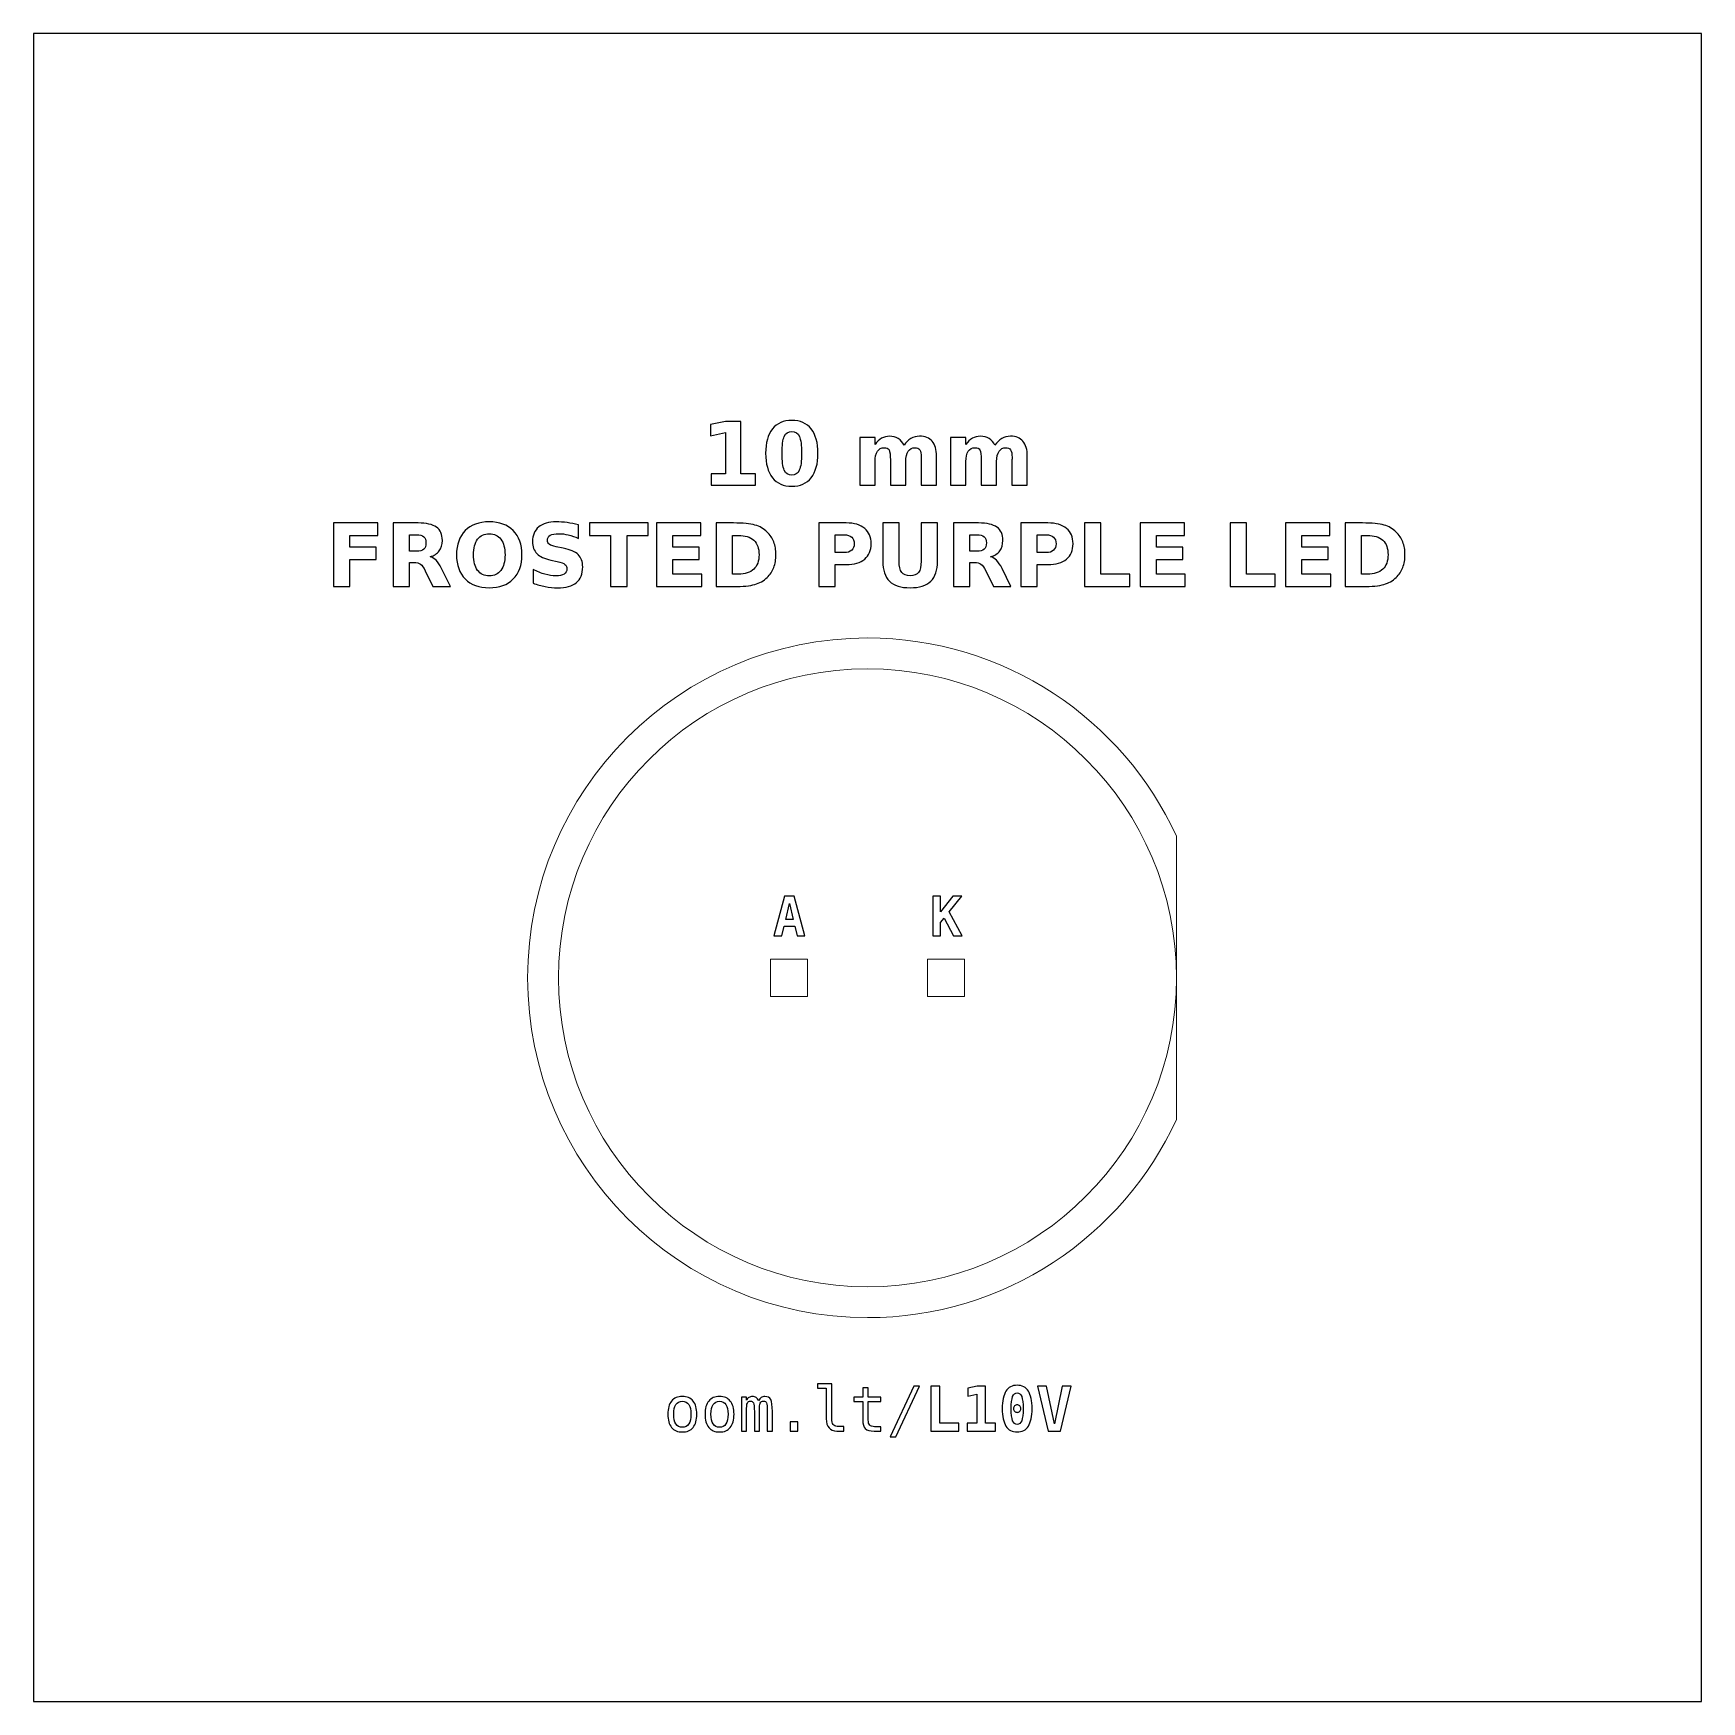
# Model space of a CAD drawing. Header units: centimetres. Extents: x -11.85 to -9.15, y -16.2 to -13.5.
import ezdxf

# ---------------------------------------------------------------- set-up
doc = ezdxf.new("R2010")
doc.units = ezdxf.units.CM
doc.header["$MEASUREMENT"] = 0
doc.layers.add('Layer 1', color=7, linetype='Continuous')

msp = doc.modelspace()

# ---------------------------------------------------------------- linework, layer by layer
at = {"layer": 'Layer 1', "color": 7}
msp.add_lwpolyline([(-11.85, -16.2), (-9.15, -16.2), (-9.15, -13.5), (-11.85, -13.5), (-11.85, -16.2)], close=True, dxfattribs=at)
at = {"layer": 'Layer 1', "color": 7, "lineweight": 20}
for points in [[(-10.65701, -15.05855), (-10.59701, -15.05855), (-10.59701, -14.99855), (-10.65701, -14.99855), (-10.65701, -15.05855)], [(-10.40301, -15.05855), (-10.34301, -15.05855), (-10.34301, -14.99855), (-10.40301, -14.99855), (-10.40301, -15.05855)]]:
    msp.add_lwpolyline(points, close=True, dxfattribs=at)
at = {"layer": 'Layer 1', "color": 250, "lineweight": 20}
msp.add_ellipse((-10.50001, -15.02855), major_axis=(0, 0.5), ratio=1, dxfattribs=at)
at = {"layer": 'Layer 1', "color": 250}
for points, knots in [([(-10.75327, -14.2127), (-10.75327, -14.2127), (-10.72984, -14.2127), (-10.72984, -14.2127), (-10.72984, -14.2127), (-10.72984, -14.2127), (-10.72984, -14.14621), (-10.72984, -14.14621), (-10.72984, -14.14621), (-10.72984, -14.14621), (-10.75388, -14.15118), (-10.75388, -14.15118), (-10.75388, -14.15118), (-10.75388, -14.15118), (-10.75388, -14.13311), (-10.75388, -14.13311), (-10.75388, -14.13311), (-10.75388, -14.13311), (-10.72998, -14.12815), (-10.72998, -14.12815), (-10.72998, -14.12815), (-10.72998, -14.12815), (-10.70477, -14.12815), (-10.70477, -14.12815), (-10.70477, -14.12815), (-10.70477, -14.12815), (-10.70477, -14.2127), (-10.70477, -14.2127), (-10.70477, -14.2127), (-10.70477, -14.2127), (-10.68135, -14.2127), (-10.68135, -14.2127), (-10.68135, -14.2127), (-10.68135, -14.2127), (-10.68135, -14.23102), (-10.68135, -14.23102), (-10.68135, -14.23102), (-10.68135, -14.23102), (-10.75327, -14.23102), (-10.75327, -14.23102), (-10.75327, -14.23102), (-10.75327, -14.23102), (-10.75327, -14.2127), (-10.75327, -14.2127)], [0, 0, 0, 0, 0.0909091, 0.0909091, 0.0909091, 0.0909091, 0.1818182, 0.1818182, 0.1818182, 0.1818182, 0.2727273, 0.2727273, 0.2727273, 0.2727273, 0.3636364, 0.3636364, 0.3636364, 0.3636364, 0.4545455, 0.4545455, 0.4545455, 0.4545455, 0.5454545, 0.5454545, 0.5454545, 0.5454545, 0.6363636, 0.6363636, 0.6363636, 0.6363636, 0.7272727, 0.7272727, 0.7272727, 0.7272727, 0.8181818, 0.8181818, 0.8181818, 0.8181818, 0.9090909, 0.9090909, 0.9090909, 0.9090909, 1, 1, 1, 1]), ([(-10.58017, -14.17968), (-10.58017, -14.19673), (-10.58384, -14.20988), (-10.5912, -14.21914), (-10.5912, -14.21914), (-10.59854, -14.22839), (-10.60898, -14.23302), (-10.62248, -14.23302), (-10.62248, -14.23302), (-10.63603, -14.23302), (-10.64649, -14.22839), (-10.65383, -14.21914), (-10.65383, -14.21914), (-10.66119, -14.20988), (-10.66486, -14.19673), (-10.66486, -14.17968), (-10.66486, -14.17968), (-10.66486, -14.16261), (-10.66119, -14.14943), (-10.65383, -14.14017), (-10.65383, -14.14017), (-10.64649, -14.13093), (-10.63603, -14.12629), (-10.62248, -14.12629), (-10.62248, -14.12629), (-10.60898, -14.12629), (-10.59854, -14.13093), (-10.5912, -14.14017), (-10.5912, -14.14017), (-10.58384, -14.14943), (-10.58017, -14.16261), (-10.58017, -14.17968)], [0, 0, 0, 0, 0.125, 0.125, 0.125, 0.125, 0.25, 0.25, 0.25, 0.25, 0.375, 0.375, 0.375, 0.375, 0.5, 0.5, 0.5, 0.5, 0.625, 0.625, 0.625, 0.625, 0.75, 0.75, 0.75, 0.75, 0.875, 0.875, 0.875, 0.875, 1, 1, 1, 1]), ([(-10.6067, -14.17949), (-10.6067, -14.16663), (-10.6079, -14.15757), (-10.61032, -14.1523), (-10.61032, -14.1523), (-10.61272, -14.14706), (-10.61679, -14.14443), (-10.62248, -14.14443), (-10.62248, -14.14443), (-10.62817, -14.14443), (-10.63224, -14.14706), (-10.63469, -14.1523), (-10.63469, -14.1523), (-10.63711, -14.15757), (-10.63833, -14.16663), (-10.63833, -14.17949), (-10.63833, -14.17949), (-10.63833, -14.19247), (-10.63711, -14.20165), (-10.63469, -14.20696), (-10.63469, -14.20696), (-10.63224, -14.2123), (-10.62817, -14.21496), (-10.62248, -14.21496), (-10.62248, -14.21496), (-10.61684, -14.21496), (-10.61279, -14.2123), (-10.61034, -14.20696), (-10.61034, -14.20696), (-10.60792, -14.20165), (-10.6067, -14.19247), (-10.6067, -14.17949)], [0, 0, 0, 0, 0.125, 0.125, 0.125, 0.125, 0.25, 0.25, 0.25, 0.25, 0.375, 0.375, 0.375, 0.375, 0.5, 0.5, 0.5, 0.5, 0.625, 0.625, 0.625, 0.625, 0.75, 0.75, 0.75, 0.75, 0.875, 0.875, 0.875, 0.875, 1, 1, 1, 1]), ([(-10.44092, -14.16667), (-10.43779, -14.1619), (-10.4341, -14.15825), (-10.42979, -14.15576), (-10.42979, -14.15576), (-10.42549, -14.15324), (-10.42079, -14.152), (-10.41564, -14.152), (-10.41564, -14.152), (-10.40677, -14.152), (-10.40002, -14.15473), (-10.39539, -14.16021), (-10.39539, -14.16021), (-10.39075, -14.16566), (-10.38842, -14.17361), (-10.38842, -14.18403), (-10.38842, -14.18403), (-10.38842, -14.18403), (-10.38842, -14.23102), (-10.38842, -14.23102), (-10.38842, -14.23102), (-10.38842, -14.23102), (-10.41324, -14.23102), (-10.41324, -14.23102), (-10.41324, -14.23102), (-10.41324, -14.23102), (-10.41324, -14.19078), (-10.41324, -14.19078), (-10.41324, -14.19078), (-10.41319, -14.19019), (-10.41317, -14.18958), (-10.41314, -14.18892), (-10.41314, -14.18892), (-10.41312, -14.18829), (-10.4131, -14.18737), (-10.4131, -14.18617), (-10.4131, -14.18617), (-10.4131, -14.18071), (-10.41389, -14.17674), (-10.41552, -14.17429), (-10.41552, -14.17429), (-10.41712, -14.17182), (-10.4197, -14.1706), (-10.42328, -14.1706), (-10.42328, -14.1706), (-10.42798, -14.1706), (-10.43158, -14.17253), (-10.43414, -14.17639), (-10.43414, -14.17639), (-10.43668, -14.18024), (-10.438, -14.18582), (-10.4381, -14.19313), (-10.4381, -14.19313), (-10.4381, -14.19313), (-10.4381, -14.23102), (-10.4381, -14.23102), (-10.4381, -14.23102), (-10.4381, -14.23102), (-10.46291, -14.23102), (-10.46291, -14.23102), (-10.46291, -14.23102), (-10.46291, -14.23102), (-10.46291, -14.19078), (-10.46291, -14.19078), (-10.46291, -14.19078), (-10.46291, -14.18224), (-10.46364, -14.17674), (-10.46512, -14.17429), (-10.46512, -14.17429), (-10.46658, -14.17182), (-10.46919, -14.1706), (-10.47295, -14.1706), (-10.47295, -14.1706), (-10.4777, -14.1706), (-10.48135, -14.17255), (-10.48391, -14.17643), (-10.48391, -14.17643), (-10.48647, -14.18031), (-10.48777, -14.18584), (-10.48777, -14.19306), (-10.48777, -14.19306), (-10.48777, -14.19306), (-10.48777, -14.23102), (-10.48777, -14.23102), (-10.48777, -14.23102), (-10.48777, -14.23102), (-10.51258, -14.23102), (-10.51258, -14.23102), (-10.51258, -14.23102), (-10.51258, -14.23102), (-10.51258, -14.15386), (-10.51258, -14.15386), (-10.51258, -14.15386), (-10.51258, -14.15386), (-10.48777, -14.15386), (-10.48777, -14.15386), (-10.48777, -14.15386), (-10.48777, -14.15386), (-10.48777, -14.16517), (-10.48777, -14.16517), (-10.48777, -14.16517), (-10.48473, -14.16079), (-10.48125, -14.15753), (-10.47732, -14.15531), (-10.47732, -14.15531), (-10.4734, -14.1531), (-10.46907, -14.152), (-10.46434, -14.152), (-10.46434, -14.152), (-10.45903, -14.152), (-10.4543, -14.15329), (-10.45023, -14.15586), (-10.45023, -14.15586), (-10.44614, -14.15844), (-10.44303, -14.16204), (-10.44092, -14.16667)], [0, 0, 0, 0, 0.0344828, 0.0344828, 0.0344828, 0.0344828, 0.0689655, 0.0689655, 0.0689655, 0.0689655, 0.1034483, 0.1034483, 0.1034483, 0.1034483, 0.137931, 0.137931, 0.137931, 0.137931, 0.1724138, 0.1724138, 0.1724138, 0.1724138, 0.2068966, 0.2068966, 0.2068966, 0.2068966, 0.2413793, 0.2413793, 0.2413793, 0.2413793, 0.2758621, 0.2758621, 0.2758621, 0.2758621, 0.3103448, 0.3103448, 0.3103448, 0.3103448, 0.3448276, 0.3448276, 0.3448276, 0.3448276, 0.3793103, 0.3793103, 0.3793103, 0.3793103, 0.4137931, 0.4137931, 0.4137931, 0.4137931, 0.4482759, 0.4482759, 0.4482759, 0.4482759, 0.4827586, 0.4827586, 0.4827586, 0.4827586, 0.5172414, 0.5172414, 0.5172414, 0.5172414, 0.5517241, 0.5517241, 0.5517241, 0.5517241, 0.5862069, 0.5862069, 0.5862069, 0.5862069, 0.6206897, 0.6206897, 0.6206897, 0.6206897, 0.6551724, 0.6551724, 0.6551724, 0.6551724, 0.6896552, 0.6896552, 0.6896552, 0.6896552, 0.7241379, 0.7241379, 0.7241379, 0.7241379, 0.7586207, 0.7586207, 0.7586207, 0.7586207, 0.7931034, 0.7931034, 0.7931034, 0.7931034, 0.8275862, 0.8275862, 0.8275862, 0.8275862, 0.862069, 0.862069, 0.862069, 0.862069, 0.8965517, 0.8965517, 0.8965517, 0.8965517, 0.9310345, 0.9310345, 0.9310345, 0.9310345, 0.9655172, 0.9655172, 0.9655172, 0.9655172, 1, 1, 1, 1]), ([(-10.29388, -14.16667), (-10.29075, -14.1619), (-10.28706, -14.15825), (-10.28275, -14.15576), (-10.28275, -14.15576), (-10.27845, -14.15324), (-10.27375, -14.152), (-10.2686, -14.152), (-10.2686, -14.152), (-10.25973, -14.152), (-10.25298, -14.15473), (-10.24835, -14.16021), (-10.24835, -14.16021), (-10.24371, -14.16566), (-10.24138, -14.17361), (-10.24138, -14.18403), (-10.24138, -14.18403), (-10.24138, -14.18403), (-10.24138, -14.23102), (-10.24138, -14.23102), (-10.24138, -14.23102), (-10.24138, -14.23102), (-10.2662, -14.23102), (-10.2662, -14.23102), (-10.2662, -14.23102), (-10.2662, -14.23102), (-10.2662, -14.19078), (-10.2662, -14.19078), (-10.2662, -14.19078), (-10.26615, -14.19019), (-10.26613, -14.18958), (-10.2661, -14.18892), (-10.2661, -14.18892), (-10.26608, -14.18829), (-10.26606, -14.18737), (-10.26606, -14.18617), (-10.26606, -14.18617), (-10.26606, -14.18071), (-10.26685, -14.17674), (-10.26848, -14.17429), (-10.26848, -14.17429), (-10.27008, -14.17182), (-10.27266, -14.1706), (-10.27624, -14.1706), (-10.27624, -14.1706), (-10.28094, -14.1706), (-10.28454, -14.17253), (-10.2871, -14.17639), (-10.2871, -14.17639), (-10.28964, -14.18024), (-10.29096, -14.18582), (-10.29106, -14.19313), (-10.29106, -14.19313), (-10.29106, -14.19313), (-10.29106, -14.23102), (-10.29106, -14.23102), (-10.29106, -14.23102), (-10.29106, -14.23102), (-10.31587, -14.23102), (-10.31587, -14.23102), (-10.31587, -14.23102), (-10.31587, -14.23102), (-10.31587, -14.19078), (-10.31587, -14.19078), (-10.31587, -14.19078), (-10.31587, -14.18224), (-10.3166, -14.17674), (-10.31808, -14.17429), (-10.31808, -14.17429), (-10.31954, -14.17182), (-10.32215, -14.1706), (-10.32591, -14.1706), (-10.32591, -14.1706), (-10.33066, -14.1706), (-10.33431, -14.17255), (-10.33687, -14.17643), (-10.33687, -14.17643), (-10.33943, -14.18031), (-10.34073, -14.18584), (-10.34073, -14.19306), (-10.34073, -14.19306), (-10.34073, -14.19306), (-10.34073, -14.23102), (-10.34073, -14.23102), (-10.34073, -14.23102), (-10.34073, -14.23102), (-10.36554, -14.23102), (-10.36554, -14.23102), (-10.36554, -14.23102), (-10.36554, -14.23102), (-10.36554, -14.15386), (-10.36554, -14.15386), (-10.36554, -14.15386), (-10.36554, -14.15386), (-10.34073, -14.15386), (-10.34073, -14.15386), (-10.34073, -14.15386), (-10.34073, -14.15386), (-10.34073, -14.16517), (-10.34073, -14.16517), (-10.34073, -14.16517), (-10.33769, -14.16079), (-10.33421, -14.15753), (-10.33028, -14.15531), (-10.33028, -14.15531), (-10.32636, -14.1531), (-10.32203, -14.152), (-10.3173, -14.152), (-10.3173, -14.152), (-10.31199, -14.152), (-10.30726, -14.15329), (-10.30319, -14.15586), (-10.30319, -14.15586), (-10.2991, -14.15844), (-10.29599, -14.16204), (-10.29388, -14.16667)], [0, 0, 0, 0, 0.0344828, 0.0344828, 0.0344828, 0.0344828, 0.0689655, 0.0689655, 0.0689655, 0.0689655, 0.1034483, 0.1034483, 0.1034483, 0.1034483, 0.137931, 0.137931, 0.137931, 0.137931, 0.1724138, 0.1724138, 0.1724138, 0.1724138, 0.2068966, 0.2068966, 0.2068966, 0.2068966, 0.2413793, 0.2413793, 0.2413793, 0.2413793, 0.2758621, 0.2758621, 0.2758621, 0.2758621, 0.3103448, 0.3103448, 0.3103448, 0.3103448, 0.3448276, 0.3448276, 0.3448276, 0.3448276, 0.3793103, 0.3793103, 0.3793103, 0.3793103, 0.4137931, 0.4137931, 0.4137931, 0.4137931, 0.4482759, 0.4482759, 0.4482759, 0.4482759, 0.4827586, 0.4827586, 0.4827586, 0.4827586, 0.5172414, 0.5172414, 0.5172414, 0.5172414, 0.5517241, 0.5517241, 0.5517241, 0.5517241, 0.5862069, 0.5862069, 0.5862069, 0.5862069, 0.6206897, 0.6206897, 0.6206897, 0.6206897, 0.6551724, 0.6551724, 0.6551724, 0.6551724, 0.6896552, 0.6896552, 0.6896552, 0.6896552, 0.7241379, 0.7241379, 0.7241379, 0.7241379, 0.7586207, 0.7586207, 0.7586207, 0.7586207, 0.7931034, 0.7931034, 0.7931034, 0.7931034, 0.8275862, 0.8275862, 0.8275862, 0.8275862, 0.862069, 0.862069, 0.862069, 0.862069, 0.8965517, 0.8965517, 0.8965517, 0.8965517, 0.9310345, 0.9310345, 0.9310345, 0.9310345, 0.9655172, 0.9655172, 0.9655172, 0.9655172, 1, 1, 1, 1]), ([(-11.36428, -14.2924), (-11.36428, -14.2924), (-11.29269, -14.2924), (-11.29269, -14.2924), (-11.29269, -14.2924), (-11.29269, -14.2924), (-11.29269, -14.31246), (-11.29269, -14.31246), (-11.29269, -14.31246), (-11.29269, -14.31246), (-11.33775, -14.31246), (-11.33775, -14.31246), (-11.33775, -14.31246), (-11.33775, -14.31246), (-11.33775, -14.33161), (-11.33775, -14.33161), (-11.33775, -14.33161), (-11.33775, -14.33161), (-11.29537, -14.33161), (-11.29537, -14.33161), (-11.29537, -14.33161), (-11.29537, -14.33161), (-11.29537, -14.35167), (-11.29537, -14.35167), (-11.29537, -14.35167), (-11.29537, -14.35167), (-11.33775, -14.35167), (-11.33775, -14.35167), (-11.33775, -14.35167), (-11.33775, -14.35167), (-11.33775, -14.39527), (-11.33775, -14.39527), (-11.33775, -14.39527), (-11.33775, -14.39527), (-11.36428, -14.39527), (-11.36428, -14.39527), (-11.36428, -14.39527), (-11.36428, -14.39527), (-11.36428, -14.2924), (-11.36428, -14.2924)], [0, 0, 0, 0, 0.1, 0.1, 0.1, 0.1, 0.2, 0.2, 0.2, 0.2, 0.3, 0.3, 0.3, 0.3, 0.4, 0.4, 0.4, 0.4, 0.5, 0.5, 0.5, 0.5, 0.6, 0.6, 0.6, 0.6, 0.7, 0.7, 0.7, 0.7, 0.8, 0.8, 0.8, 0.8, 0.9, 0.9, 0.9, 0.9, 1, 1, 1, 1]), ([(-11.24135, -14.35635), (-11.24135, -14.35635), (-11.24135, -14.39527), (-11.24135, -14.39527), (-11.24135, -14.39527), (-11.24135, -14.39527), (-11.26788, -14.39527), (-11.26788, -14.39527), (-11.26788, -14.39527), (-11.26788, -14.39527), (-11.26788, -14.2924), (-11.26788, -14.2924), (-11.26788, -14.2924), (-11.26788, -14.2924), (-11.22736, -14.2924), (-11.22736, -14.2924), (-11.22736, -14.2924), (-11.21381, -14.2924), (-11.20386, -14.29468), (-11.19756, -14.29922), (-11.19756, -14.29922), (-11.19124, -14.30376), (-11.18808, -14.31096), (-11.18808, -14.32079), (-11.18808, -14.32079), (-11.18808, -14.32758), (-11.18973, -14.33318), (-11.193, -14.33753), (-11.193, -14.33753), (-11.19629, -14.34191), (-11.20125, -14.34513), (-11.20786, -14.34718), (-11.20786, -14.34718), (-11.20424, -14.34802), (-11.20097, -14.34988), (-11.1981, -14.3528), (-11.1981, -14.3528), (-11.19523, -14.35571), (-11.19234, -14.36013), (-11.1894, -14.36606), (-11.1894, -14.36606), (-11.1894, -14.36606), (-11.17498, -14.39527), (-11.17498, -14.39527), (-11.17498, -14.39527), (-11.17498, -14.39527), (-11.20325, -14.39527), (-11.20325, -14.39527), (-11.20325, -14.39527), (-11.20325, -14.39527), (-11.21579, -14.36971), (-11.21579, -14.36971), (-11.21579, -14.36971), (-11.2183, -14.36458), (-11.22087, -14.36105), (-11.22348, -14.35917), (-11.22348, -14.35917), (-11.22607, -14.35729), (-11.22952, -14.35635), (-11.23385, -14.35635), (-11.23385, -14.35635), (-11.23385, -14.35635), (-11.24135, -14.35635), (-11.24135, -14.35635)], [0, 0, 0, 0, 0.0625, 0.0625, 0.0625, 0.0625, 0.125, 0.125, 0.125, 0.125, 0.1875, 0.1875, 0.1875, 0.1875, 0.25, 0.25, 0.25, 0.25, 0.3125, 0.3125, 0.3125, 0.3125, 0.375, 0.375, 0.375, 0.375, 0.4375, 0.4375, 0.4375, 0.4375, 0.5, 0.5, 0.5, 0.5, 0.5625, 0.5625, 0.5625, 0.5625, 0.625, 0.625, 0.625, 0.625, 0.6875, 0.6875, 0.6875, 0.6875, 0.75, 0.75, 0.75, 0.75, 0.8125, 0.8125, 0.8125, 0.8125, 0.875, 0.875, 0.875, 0.875, 0.9375, 0.9375, 0.9375, 0.9375, 1, 1, 1, 1]), ([(-11.11224, -14.29054), (-11.09571, -14.29054), (-11.08275, -14.29527), (-11.07339, -14.30475), (-11.07339, -14.30475), (-11.06401, -14.3142), (-11.05933, -14.32725), (-11.05933, -14.34393), (-11.05933, -14.34393), (-11.05933, -14.36056), (-11.06401, -14.37361), (-11.07339, -14.38306), (-11.07339, -14.38306), (-11.08275, -14.39254), (-11.09571, -14.39727), (-11.11224, -14.39727), (-11.11224, -14.39727), (-11.12873, -14.39727), (-11.14166, -14.39254), (-11.15107, -14.38306), (-11.15107, -14.38306), (-11.16045, -14.37361), (-11.16516, -14.36056), (-11.16516, -14.34393), (-11.16516, -14.34393), (-11.16516, -14.32725), (-11.16045, -14.3142), (-11.15107, -14.30475), (-11.15107, -14.30475), (-11.14166, -14.29527), (-11.12873, -14.29054), (-11.11224, -14.29054)], [0, 0, 0, 0, 0.125, 0.125, 0.125, 0.125, 0.25, 0.25, 0.25, 0.25, 0.375, 0.375, 0.375, 0.375, 0.5, 0.5, 0.5, 0.5, 0.625, 0.625, 0.625, 0.625, 0.75, 0.75, 0.75, 0.75, 0.875, 0.875, 0.875, 0.875, 1, 1, 1, 1]), ([(-11.11224, -14.30976), (-11.12033, -14.30976), (-11.12659, -14.31274), (-11.13106, -14.31872), (-11.13106, -14.31872), (-11.1355, -14.32469), (-11.13774, -14.33309), (-11.13774, -14.34393), (-11.13774, -14.34393), (-11.13774, -14.35475), (-11.1355, -14.36312), (-11.13106, -14.36909), (-11.13106, -14.36909), (-11.12659, -14.37507), (-11.12033, -14.37805), (-11.11224, -14.37805), (-11.11224, -14.37805), (-11.1041, -14.37805), (-11.09783, -14.37507), (-11.09336, -14.36909), (-11.09336, -14.36909), (-11.08891, -14.36312), (-11.08668, -14.35475), (-11.08668, -14.34393), (-11.08668, -14.34393), (-11.08668, -14.33309), (-11.08891, -14.32469), (-11.09336, -14.31872), (-11.09336, -14.31872), (-11.09783, -14.31274), (-11.1041, -14.30976), (-11.11224, -14.30976)], [0, 0, 0, 0, 0.125, 0.125, 0.125, 0.125, 0.25, 0.25, 0.25, 0.25, 0.375, 0.375, 0.375, 0.375, 0.5, 0.5, 0.5, 0.5, 0.625, 0.625, 0.625, 0.625, 0.75, 0.75, 0.75, 0.75, 0.875, 0.875, 0.875, 0.875, 1, 1, 1, 1]), ([(-10.96767, -14.29565), (-10.96767, -14.29565), (-10.96767, -14.3174), (-10.96767, -14.3174), (-10.96767, -14.3174), (-10.97332, -14.31488), (-10.97884, -14.31298), (-10.9842, -14.31169), (-10.9842, -14.31169), (-10.98959, -14.31039), (-10.99467, -14.30976), (-10.99944, -14.30976), (-10.99944, -14.30976), (-11.00577, -14.30976), (-11.01047, -14.31063), (-11.01351, -14.31237), (-11.01351, -14.31237), (-11.01654, -14.31413), (-11.01805, -14.31684), (-11.01805, -14.32051), (-11.01805, -14.32051), (-11.01805, -14.32326), (-11.01704, -14.32542), (-11.01499, -14.32695), (-11.01499, -14.32695), (-11.01294, -14.32848), (-11.00923, -14.32982), (-11.00384, -14.33092), (-11.00384, -14.33092), (-11.00384, -14.33092), (-10.99255, -14.33318), (-10.99255, -14.33318), (-10.99255, -14.33318), (-10.9811, -14.33549), (-10.97299, -14.33897), (-10.96817, -14.34367), (-10.96817, -14.34367), (-10.96334, -14.34835), (-10.96092, -14.35501), (-10.96092, -14.36364), (-10.96092, -14.36364), (-10.96092, -14.375), (-10.96428, -14.38344), (-10.97101, -14.38897), (-10.97101, -14.38897), (-10.97774, -14.39449), (-10.98801, -14.39727), (-11.00184, -14.39727), (-11.00184, -14.39727), (-11.00838, -14.39727), (-11.01492, -14.39666), (-11.02148, -14.39541), (-11.02148, -14.39541), (-11.02804, -14.39416), (-11.03463, -14.39233), (-11.04119, -14.38991), (-11.04119, -14.38991), (-11.04119, -14.38991), (-11.04119, -14.36752), (-11.04119, -14.36752), (-11.04119, -14.36752), (-11.03463, -14.371), (-11.02828, -14.37363), (-11.02214, -14.3754), (-11.02214, -14.3754), (-11.016, -14.37716), (-11.0101, -14.37805), (-11.00441, -14.37805), (-11.00441, -14.37805), (-10.99862, -14.37805), (-10.99418, -14.37709), (-10.9911, -14.37516), (-10.9911, -14.37516), (-10.98801, -14.37323), (-10.98649, -14.37048), (-10.98649, -14.36688), (-10.98649, -14.36688), (-10.98649, -14.36368), (-10.98752, -14.36119), (-10.98961, -14.35945), (-10.98961, -14.35945), (-10.99171, -14.35771), (-10.99587, -14.35614), (-11.00213, -14.35477), (-11.00213, -14.35477), (-11.00213, -14.35477), (-11.0124, -14.35249), (-11.0124, -14.35249), (-11.0124, -14.35249), (-11.02268, -14.35028), (-11.03021, -14.34678), (-11.03496, -14.34195), (-11.03496, -14.34195), (-11.03971, -14.33713), (-11.04208, -14.33062), (-11.04208, -14.32246), (-11.04208, -14.32246), (-11.04208, -14.3122), (-11.03877, -14.30432), (-11.03216, -14.29882), (-11.03216, -14.29882), (-11.02555, -14.29329), (-11.01605, -14.29054), (-11.00363, -14.29054), (-11.00363, -14.29054), (-10.99799, -14.29054), (-10.99218, -14.29097), (-10.9862, -14.29181), (-10.9862, -14.29181), (-10.98023, -14.29266), (-10.97405, -14.29393), (-10.96767, -14.29565)], [0, 0, 0, 0, 0.0357143, 0.0357143, 0.0357143, 0.0357143, 0.0714286, 0.0714286, 0.0714286, 0.0714286, 0.1071429, 0.1071429, 0.1071429, 0.1071429, 0.1428571, 0.1428571, 0.1428571, 0.1428571, 0.1785714, 0.1785714, 0.1785714, 0.1785714, 0.2142857, 0.2142857, 0.2142857, 0.2142857, 0.25, 0.25, 0.25, 0.25, 0.2857143, 0.2857143, 0.2857143, 0.2857143, 0.3214286, 0.3214286, 0.3214286, 0.3214286, 0.3571429, 0.3571429, 0.3571429, 0.3571429, 0.3928571, 0.3928571, 0.3928571, 0.3928571, 0.4285714, 0.4285714, 0.4285714, 0.4285714, 0.4642857, 0.4642857, 0.4642857, 0.4642857, 0.5, 0.5, 0.5, 0.5, 0.5357143, 0.5357143, 0.5357143, 0.5357143, 0.5714286, 0.5714286, 0.5714286, 0.5714286, 0.6071429, 0.6071429, 0.6071429, 0.6071429, 0.6428571, 0.6428571, 0.6428571, 0.6428571, 0.6785714, 0.6785714, 0.6785714, 0.6785714, 0.7142857, 0.7142857, 0.7142857, 0.7142857, 0.75, 0.75, 0.75, 0.75, 0.7857143, 0.7857143, 0.7857143, 0.7857143, 0.8214286, 0.8214286, 0.8214286, 0.8214286, 0.8571429, 0.8571429, 0.8571429, 0.8571429, 0.8928571, 0.8928571, 0.8928571, 0.8928571, 0.9285714, 0.9285714, 0.9285714, 0.9285714, 0.9642857, 0.9642857, 0.9642857, 0.9642857, 1, 1, 1, 1]), ([(-10.94992, -14.2924), (-10.94992, -14.2924), (-10.85512, -14.2924), (-10.85512, -14.2924), (-10.85512, -14.2924), (-10.85512, -14.2924), (-10.85512, -14.31246), (-10.85512, -14.31246), (-10.85512, -14.31246), (-10.85512, -14.31246), (-10.88922, -14.31246), (-10.88922, -14.31246), (-10.88922, -14.31246), (-10.88922, -14.31246), (-10.88922, -14.39527), (-10.88922, -14.39527), (-10.88922, -14.39527), (-10.88922, -14.39527), (-10.91575, -14.39527), (-10.91575, -14.39527), (-10.91575, -14.39527), (-10.91575, -14.39527), (-10.91575, -14.31246), (-10.91575, -14.31246), (-10.91575, -14.31246), (-10.91575, -14.31246), (-10.94992, -14.31246), (-10.94992, -14.31246), (-10.94992, -14.31246), (-10.94992, -14.31246), (-10.94992, -14.2924), (-10.94992, -14.2924)], [0, 0, 0, 0, 0.125, 0.125, 0.125, 0.125, 0.25, 0.25, 0.25, 0.25, 0.375, 0.375, 0.375, 0.375, 0.5, 0.5, 0.5, 0.5, 0.625, 0.625, 0.625, 0.625, 0.75, 0.75, 0.75, 0.75, 0.875, 0.875, 0.875, 0.875, 1, 1, 1, 1]), ([(-10.84138, -14.2924), (-10.84138, -14.2924), (-10.76979, -14.2924), (-10.76979, -14.2924), (-10.76979, -14.2924), (-10.76979, -14.2924), (-10.76979, -14.31246), (-10.76979, -14.31246), (-10.76979, -14.31246), (-10.76979, -14.31246), (-10.81485, -14.31246), (-10.81485, -14.31246), (-10.81485, -14.31246), (-10.81485, -14.31246), (-10.81485, -14.33161), (-10.81485, -14.33161), (-10.81485, -14.33161), (-10.81485, -14.33161), (-10.7725, -14.33161), (-10.7725, -14.33161), (-10.7725, -14.33161), (-10.7725, -14.33161), (-10.7725, -14.35167), (-10.7725, -14.35167), (-10.7725, -14.35167), (-10.7725, -14.35167), (-10.81485, -14.35167), (-10.81485, -14.35167), (-10.81485, -14.35167), (-10.81485, -14.35167), (-10.81485, -14.37521), (-10.81485, -14.37521), (-10.81485, -14.37521), (-10.81485, -14.37521), (-10.76829, -14.37521), (-10.76829, -14.37521), (-10.76829, -14.37521), (-10.76829, -14.37521), (-10.76829, -14.39527), (-10.76829, -14.39527), (-10.76829, -14.39527), (-10.76829, -14.39527), (-10.84138, -14.39527), (-10.84138, -14.39527), (-10.84138, -14.39527), (-10.84138, -14.39527), (-10.84138, -14.2924), (-10.84138, -14.2924)], [0, 0, 0, 0, 0.0833333, 0.0833333, 0.0833333, 0.0833333, 0.1666667, 0.1666667, 0.1666667, 0.1666667, 0.25, 0.25, 0.25, 0.25, 0.3333333, 0.3333333, 0.3333333, 0.3333333, 0.4166667, 0.4166667, 0.4166667, 0.4166667, 0.5, 0.5, 0.5, 0.5, 0.5833333, 0.5833333, 0.5833333, 0.5833333, 0.6666667, 0.6666667, 0.6666667, 0.6666667, 0.75, 0.75, 0.75, 0.75, 0.8333333, 0.8333333, 0.8333333, 0.8333333, 0.9166667, 0.9166667, 0.9166667, 0.9166667, 1, 1, 1, 1]), ([(-10.74498, -14.2924), (-10.74498, -14.2924), (-10.71699, -14.2924), (-10.71699, -14.2924), (-10.71699, -14.2924), (-10.70138, -14.2924), (-10.68976, -14.29351), (-10.68212, -14.29574), (-10.68212, -14.29574), (-10.67447, -14.29797), (-10.66791, -14.30174), (-10.66243, -14.30708), (-10.66243, -14.30708), (-10.65761, -14.31171), (-10.65404, -14.31707), (-10.65168, -14.32314), (-10.65168, -14.32314), (-10.64936, -14.32918), (-10.64818, -14.33605), (-10.64818, -14.34374), (-10.64818, -14.34374), (-10.64818, -14.3515), (-10.64936, -14.35842), (-10.65168, -14.36451), (-10.65168, -14.36451), (-10.65404, -14.3706), (-10.65761, -14.37596), (-10.66243, -14.38059), (-10.66243, -14.38059), (-10.66796, -14.38593), (-10.67457, -14.3897), (-10.68228, -14.39193), (-10.68228, -14.39193), (-10.69, -14.39416), (-10.70157, -14.39527), (-10.71699, -14.39527), (-10.71699, -14.39527), (-10.71699, -14.39527), (-10.74498, -14.39527), (-10.74498, -14.39527), (-10.74498, -14.39527), (-10.74498, -14.39527), (-10.74498, -14.2924), (-10.74498, -14.2924)], [0, 0, 0, 0, 0.0909091, 0.0909091, 0.0909091, 0.0909091, 0.1818182, 0.1818182, 0.1818182, 0.1818182, 0.2727273, 0.2727273, 0.2727273, 0.2727273, 0.3636364, 0.3636364, 0.3636364, 0.3636364, 0.4545455, 0.4545455, 0.4545455, 0.4545455, 0.5454545, 0.5454545, 0.5454545, 0.5454545, 0.6363636, 0.6363636, 0.6363636, 0.6363636, 0.7272727, 0.7272727, 0.7272727, 0.7272727, 0.8181818, 0.8181818, 0.8181818, 0.8181818, 0.9090909, 0.9090909, 0.9090909, 0.9090909, 1, 1, 1, 1]), ([(-10.57873, -14.2924), (-10.57873, -14.2924), (-10.53471, -14.2924), (-10.53471, -14.2924), (-10.53471, -14.2924), (-10.52161, -14.2924), (-10.51156, -14.29532), (-10.50455, -14.30113), (-10.50455, -14.30113), (-10.49755, -14.30694), (-10.49404, -14.31521), (-10.49404, -14.32596), (-10.49404, -14.32596), (-10.49404, -14.33673), (-10.49755, -14.34503), (-10.50455, -14.35084), (-10.50455, -14.35084), (-10.51156, -14.35665), (-10.52161, -14.35957), (-10.53471, -14.35957), (-10.53471, -14.35957), (-10.53471, -14.35957), (-10.5522, -14.35957), (-10.5522, -14.35957), (-10.5522, -14.35957), (-10.5522, -14.35957), (-10.5522, -14.39527), (-10.5522, -14.39527), (-10.5522, -14.39527), (-10.5522, -14.39527), (-10.57873, -14.39527), (-10.57873, -14.39527), (-10.57873, -14.39527), (-10.57873, -14.39527), (-10.57873, -14.2924), (-10.57873, -14.2924)], [0, 0, 0, 0, 0.1111111, 0.1111111, 0.1111111, 0.1111111, 0.2222222, 0.2222222, 0.2222222, 0.2222222, 0.3333333, 0.3333333, 0.3333333, 0.3333333, 0.4444444, 0.4444444, 0.4444444, 0.4444444, 0.5555556, 0.5555556, 0.5555556, 0.5555556, 0.6666667, 0.6666667, 0.6666667, 0.6666667, 0.7777778, 0.7777778, 0.7777778, 0.7777778, 0.8888889, 0.8888889, 0.8888889, 0.8888889, 1, 1, 1, 1]), ([(-10.47532, -14.2924), (-10.47532, -14.2924), (-10.44879, -14.2924), (-10.44879, -14.2924), (-10.44879, -14.2924), (-10.44879, -14.2924), (-10.44879, -14.35407), (-10.44879, -14.35407), (-10.44879, -14.35407), (-10.44879, -14.36256), (-10.44741, -14.36865), (-10.44463, -14.37229), (-10.44463, -14.37229), (-10.44185, -14.37594), (-10.43732, -14.37777), (-10.43101, -14.37777), (-10.43101, -14.37777), (-10.42466, -14.37777), (-10.4201, -14.37594), (-10.41733, -14.37229), (-10.41733, -14.37229), (-10.41455, -14.36865), (-10.41316, -14.36256), (-10.41316, -14.35407), (-10.41316, -14.35407), (-10.41316, -14.35407), (-10.41316, -14.2924), (-10.41316, -14.2924), (-10.41316, -14.2924), (-10.41316, -14.2924), (-10.38663, -14.2924), (-10.38663, -14.2924), (-10.38663, -14.2924), (-10.38663, -14.2924), (-10.38663, -14.35407), (-10.38663, -14.35407), (-10.38663, -14.35407), (-10.38663, -14.36862), (-10.39028, -14.37947), (-10.39759, -14.38659), (-10.39759, -14.38659), (-10.40488, -14.39372), (-10.41603, -14.39727), (-10.43101, -14.39727), (-10.43101, -14.39727), (-10.44595, -14.39727), (-10.45707, -14.39372), (-10.46436, -14.38659), (-10.46436, -14.38659), (-10.47168, -14.37947), (-10.47532, -14.36862), (-10.47532, -14.35407), (-10.47532, -14.35407), (-10.47532, -14.35407), (-10.47532, -14.2924), (-10.47532, -14.2924)], [0, 0, 0, 0, 0.0714286, 0.0714286, 0.0714286, 0.0714286, 0.1428571, 0.1428571, 0.1428571, 0.1428571, 0.2142857, 0.2142857, 0.2142857, 0.2142857, 0.2857143, 0.2857143, 0.2857143, 0.2857143, 0.3571429, 0.3571429, 0.3571429, 0.3571429, 0.4285714, 0.4285714, 0.4285714, 0.4285714, 0.5, 0.5, 0.5, 0.5, 0.5714286, 0.5714286, 0.5714286, 0.5714286, 0.6428571, 0.6428571, 0.6428571, 0.6428571, 0.7142857, 0.7142857, 0.7142857, 0.7142857, 0.7857143, 0.7857143, 0.7857143, 0.7857143, 0.8571429, 0.8571429, 0.8571429, 0.8571429, 0.9285714, 0.9285714, 0.9285714, 0.9285714, 1, 1, 1, 1]), ([(-10.33421, -14.35635), (-10.33421, -14.35635), (-10.33421, -14.39527), (-10.33421, -14.39527), (-10.33421, -14.39527), (-10.33421, -14.39527), (-10.36074, -14.39527), (-10.36074, -14.39527), (-10.36074, -14.39527), (-10.36074, -14.39527), (-10.36074, -14.2924), (-10.36074, -14.2924), (-10.36074, -14.2924), (-10.36074, -14.2924), (-10.32022, -14.2924), (-10.32022, -14.2924), (-10.32022, -14.2924), (-10.30667, -14.2924), (-10.29672, -14.29468), (-10.29042, -14.29922), (-10.29042, -14.29922), (-10.2841, -14.30376), (-10.28094, -14.31096), (-10.28094, -14.32079), (-10.28094, -14.32079), (-10.28094, -14.32758), (-10.28259, -14.33318), (-10.28586, -14.33753), (-10.28586, -14.33753), (-10.28915, -14.34191), (-10.29411, -14.34513), (-10.30072, -14.34718), (-10.30072, -14.34718), (-10.2971, -14.34802), (-10.29383, -14.34988), (-10.29096, -14.3528), (-10.29096, -14.3528), (-10.28809, -14.35571), (-10.2852, -14.36013), (-10.28226, -14.36606), (-10.28226, -14.36606), (-10.28226, -14.36606), (-10.26784, -14.39527), (-10.26784, -14.39527), (-10.26784, -14.39527), (-10.26784, -14.39527), (-10.29611, -14.39527), (-10.29611, -14.39527), (-10.29611, -14.39527), (-10.29611, -14.39527), (-10.30865, -14.36971), (-10.30865, -14.36971), (-10.30865, -14.36971), (-10.31116, -14.36458), (-10.31373, -14.36105), (-10.31634, -14.35917), (-10.31634, -14.35917), (-10.31893, -14.35729), (-10.32238, -14.35635), (-10.32671, -14.35635), (-10.32671, -14.35635), (-10.32671, -14.35635), (-10.33421, -14.35635), (-10.33421, -14.35635)], [0, 0, 0, 0, 0.0625, 0.0625, 0.0625, 0.0625, 0.125, 0.125, 0.125, 0.125, 0.1875, 0.1875, 0.1875, 0.1875, 0.25, 0.25, 0.25, 0.25, 0.3125, 0.3125, 0.3125, 0.3125, 0.375, 0.375, 0.375, 0.375, 0.4375, 0.4375, 0.4375, 0.4375, 0.5, 0.5, 0.5, 0.5, 0.5625, 0.5625, 0.5625, 0.5625, 0.625, 0.625, 0.625, 0.625, 0.6875, 0.6875, 0.6875, 0.6875, 0.75, 0.75, 0.75, 0.75, 0.8125, 0.8125, 0.8125, 0.8125, 0.875, 0.875, 0.875, 0.875, 0.9375, 0.9375, 0.9375, 0.9375, 1, 1, 1, 1]), ([(-10.25209, -14.2924), (-10.25209, -14.2924), (-10.20807, -14.2924), (-10.20807, -14.2924), (-10.20807, -14.2924), (-10.19497, -14.2924), (-10.18492, -14.29532), (-10.17791, -14.30113), (-10.17791, -14.30113), (-10.17091, -14.30694), (-10.1674, -14.31521), (-10.1674, -14.32596), (-10.1674, -14.32596), (-10.1674, -14.33673), (-10.17091, -14.34503), (-10.17791, -14.35084), (-10.17791, -14.35084), (-10.18492, -14.35665), (-10.19497, -14.35957), (-10.20807, -14.35957), (-10.20807, -14.35957), (-10.20807, -14.35957), (-10.22556, -14.35957), (-10.22556, -14.35957), (-10.22556, -14.35957), (-10.22556, -14.35957), (-10.22556, -14.39527), (-10.22556, -14.39527), (-10.22556, -14.39527), (-10.22556, -14.39527), (-10.25209, -14.39527), (-10.25209, -14.39527), (-10.25209, -14.39527), (-10.25209, -14.39527), (-10.25209, -14.2924), (-10.25209, -14.2924)], [0, 0, 0, 0, 0.1111111, 0.1111111, 0.1111111, 0.1111111, 0.2222222, 0.2222222, 0.2222222, 0.2222222, 0.3333333, 0.3333333, 0.3333333, 0.3333333, 0.4444444, 0.4444444, 0.4444444, 0.4444444, 0.5555556, 0.5555556, 0.5555556, 0.5555556, 0.6666667, 0.6666667, 0.6666667, 0.6666667, 0.7777778, 0.7777778, 0.7777778, 0.7777778, 0.8888889, 0.8888889, 0.8888889, 0.8888889, 1, 1, 1, 1]), ([(-10.14868, -14.2924), (-10.14868, -14.2924), (-10.12215, -14.2924), (-10.12215, -14.2924), (-10.12215, -14.2924), (-10.12215, -14.2924), (-10.12215, -14.37521), (-10.12215, -14.37521), (-10.12215, -14.37521), (-10.12215, -14.37521), (-10.07559, -14.37521), (-10.07559, -14.37521), (-10.07559, -14.37521), (-10.07559, -14.37521), (-10.07559, -14.39527), (-10.07559, -14.39527), (-10.07559, -14.39527), (-10.07559, -14.39527), (-10.14868, -14.39527), (-10.14868, -14.39527), (-10.14868, -14.39527), (-10.14868, -14.39527), (-10.14868, -14.2924), (-10.14868, -14.2924)], [0, 0, 0, 0, 0.1666667, 0.1666667, 0.1666667, 0.1666667, 0.3333333, 0.3333333, 0.3333333, 0.3333333, 0.5, 0.5, 0.5, 0.5, 0.6666667, 0.6666667, 0.6666667, 0.6666667, 0.8333333, 0.8333333, 0.8333333, 0.8333333, 1, 1, 1, 1]), ([(-10.05877, -14.2924), (-10.05877, -14.2924), (-9.98718, -14.2924), (-9.98718, -14.2924), (-9.98718, -14.2924), (-9.98718, -14.2924), (-9.98718, -14.31246), (-9.98718, -14.31246), (-9.98718, -14.31246), (-9.98718, -14.31246), (-10.03224, -14.31246), (-10.03224, -14.31246), (-10.03224, -14.31246), (-10.03224, -14.31246), (-10.03224, -14.33161), (-10.03224, -14.33161), (-10.03224, -14.33161), (-10.03224, -14.33161), (-9.98989, -14.33161), (-9.98989, -14.33161), (-9.98989, -14.33161), (-9.98989, -14.33161), (-9.98989, -14.35167), (-9.98989, -14.35167), (-9.98989, -14.35167), (-9.98989, -14.35167), (-10.03224, -14.35167), (-10.03224, -14.35167), (-10.03224, -14.35167), (-10.03224, -14.35167), (-10.03224, -14.37521), (-10.03224, -14.37521), (-10.03224, -14.37521), (-10.03224, -14.37521), (-9.98568, -14.37521), (-9.98568, -14.37521), (-9.98568, -14.37521), (-9.98568, -14.37521), (-9.98568, -14.39527), (-9.98568, -14.39527), (-9.98568, -14.39527), (-9.98568, -14.39527), (-10.05877, -14.39527), (-10.05877, -14.39527), (-10.05877, -14.39527), (-10.05877, -14.39527), (-10.05877, -14.2924), (-10.05877, -14.2924)], [0, 0, 0, 0, 0.0833333, 0.0833333, 0.0833333, 0.0833333, 0.1666667, 0.1666667, 0.1666667, 0.1666667, 0.25, 0.25, 0.25, 0.25, 0.3333333, 0.3333333, 0.3333333, 0.3333333, 0.4166667, 0.4166667, 0.4166667, 0.4166667, 0.5, 0.5, 0.5, 0.5, 0.5833333, 0.5833333, 0.5833333, 0.5833333, 0.6666667, 0.6666667, 0.6666667, 0.6666667, 0.75, 0.75, 0.75, 0.75, 0.8333333, 0.8333333, 0.8333333, 0.8333333, 0.9166667, 0.9166667, 0.9166667, 0.9166667, 1, 1, 1, 1]), ([(-9.91324, -14.2924), (-9.91324, -14.2924), (-9.88671, -14.2924), (-9.88671, -14.2924), (-9.88671, -14.2924), (-9.88671, -14.2924), (-9.88671, -14.37521), (-9.88671, -14.37521), (-9.88671, -14.37521), (-9.88671, -14.37521), (-9.84015, -14.37521), (-9.84015, -14.37521), (-9.84015, -14.37521), (-9.84015, -14.37521), (-9.84015, -14.39527), (-9.84015, -14.39527), (-9.84015, -14.39527), (-9.84015, -14.39527), (-9.91324, -14.39527), (-9.91324, -14.39527), (-9.91324, -14.39527), (-9.91324, -14.39527), (-9.91324, -14.2924), (-9.91324, -14.2924)], [0, 0, 0, 0, 0.1666667, 0.1666667, 0.1666667, 0.1666667, 0.3333333, 0.3333333, 0.3333333, 0.3333333, 0.5, 0.5, 0.5, 0.5, 0.6666667, 0.6666667, 0.6666667, 0.6666667, 0.8333333, 0.8333333, 0.8333333, 0.8333333, 1, 1, 1, 1]), ([(-9.82333, -14.2924), (-9.82333, -14.2924), (-9.75174, -14.2924), (-9.75174, -14.2924), (-9.75174, -14.2924), (-9.75174, -14.2924), (-9.75174, -14.31246), (-9.75174, -14.31246), (-9.75174, -14.31246), (-9.75174, -14.31246), (-9.7968, -14.31246), (-9.7968, -14.31246), (-9.7968, -14.31246), (-9.7968, -14.31246), (-9.7968, -14.33161), (-9.7968, -14.33161), (-9.7968, -14.33161), (-9.7968, -14.33161), (-9.75445, -14.33161), (-9.75445, -14.33161), (-9.75445, -14.33161), (-9.75445, -14.33161), (-9.75445, -14.35167), (-9.75445, -14.35167), (-9.75445, -14.35167), (-9.75445, -14.35167), (-9.7968, -14.35167), (-9.7968, -14.35167), (-9.7968, -14.35167), (-9.7968, -14.35167), (-9.7968, -14.37521), (-9.7968, -14.37521), (-9.7968, -14.37521), (-9.7968, -14.37521), (-9.75024, -14.37521), (-9.75024, -14.37521), (-9.75024, -14.37521), (-9.75024, -14.37521), (-9.75024, -14.39527), (-9.75024, -14.39527), (-9.75024, -14.39527), (-9.75024, -14.39527), (-9.82333, -14.39527), (-9.82333, -14.39527), (-9.82333, -14.39527), (-9.82333, -14.39527), (-9.82333, -14.2924), (-9.82333, -14.2924)], [0, 0, 0, 0, 0.0833333, 0.0833333, 0.0833333, 0.0833333, 0.1666667, 0.1666667, 0.1666667, 0.1666667, 0.25, 0.25, 0.25, 0.25, 0.3333333, 0.3333333, 0.3333333, 0.3333333, 0.4166667, 0.4166667, 0.4166667, 0.4166667, 0.5, 0.5, 0.5, 0.5, 0.5833333, 0.5833333, 0.5833333, 0.5833333, 0.6666667, 0.6666667, 0.6666667, 0.6666667, 0.75, 0.75, 0.75, 0.75, 0.8333333, 0.8333333, 0.8333333, 0.8333333, 0.9166667, 0.9166667, 0.9166667, 0.9166667, 1, 1, 1, 1]), ([(-9.72693, -14.2924), (-9.72693, -14.2924), (-9.69894, -14.2924), (-9.69894, -14.2924), (-9.69894, -14.2924), (-9.68333, -14.2924), (-9.67171, -14.29351), (-9.66407, -14.29574), (-9.66407, -14.29574), (-9.65642, -14.29797), (-9.64986, -14.30174), (-9.64438, -14.30708), (-9.64438, -14.30708), (-9.63956, -14.31171), (-9.63599, -14.31707), (-9.63363, -14.32314), (-9.63363, -14.32314), (-9.63131, -14.32918), (-9.63013, -14.33605), (-9.63013, -14.34374), (-9.63013, -14.34374), (-9.63013, -14.3515), (-9.63131, -14.35842), (-9.63363, -14.36451), (-9.63363, -14.36451), (-9.63599, -14.3706), (-9.63956, -14.37596), (-9.64438, -14.38059), (-9.64438, -14.38059), (-9.64991, -14.38593), (-9.65652, -14.3897), (-9.66423, -14.39193), (-9.66423, -14.39193), (-9.67195, -14.39416), (-9.68352, -14.39527), (-9.69894, -14.39527), (-9.69894, -14.39527), (-9.69894, -14.39527), (-9.72693, -14.39527), (-9.72693, -14.39527), (-9.72693, -14.39527), (-9.72693, -14.39527), (-9.72693, -14.2924), (-9.72693, -14.2924)], [0, 0, 0, 0, 0.0909091, 0.0909091, 0.0909091, 0.0909091, 0.1818182, 0.1818182, 0.1818182, 0.1818182, 0.2727273, 0.2727273, 0.2727273, 0.2727273, 0.3636364, 0.3636364, 0.3636364, 0.3636364, 0.4545455, 0.4545455, 0.4545455, 0.4545455, 0.5454545, 0.5454545, 0.5454545, 0.5454545, 0.6363636, 0.6363636, 0.6363636, 0.6363636, 0.7272727, 0.7272727, 0.7272727, 0.7272727, 0.8181818, 0.8181818, 0.8181818, 0.8181818, 0.9090909, 0.9090909, 0.9090909, 0.9090909, 1, 1, 1, 1]), ([(-11.23018, -14.33803), (-11.22463, -14.33803), (-11.22063, -14.33699), (-11.21823, -14.33492), (-11.21823, -14.33492), (-11.21581, -14.33285), (-11.21461, -14.32944), (-11.21461, -14.32471), (-11.21461, -14.32471), (-11.21461, -14.32003), (-11.21581, -14.31667), (-11.21823, -14.31465), (-11.21823, -14.31465), (-11.22063, -14.31263), (-11.22463, -14.31162), (-11.23018, -14.31162), (-11.23018, -14.31162), (-11.23018, -14.31162), (-11.24135, -14.31162), (-11.24135, -14.31162), (-11.24135, -14.31162), (-11.24135, -14.31162), (-11.24135, -14.33803), (-11.24135, -14.33803), (-11.24135, -14.33803), (-11.24135, -14.33803), (-11.23018, -14.33803), (-11.23018, -14.33803)], [0, 0, 0, 0, 0.1428571, 0.1428571, 0.1428571, 0.1428571, 0.2857143, 0.2857143, 0.2857143, 0.2857143, 0.4285714, 0.4285714, 0.4285714, 0.4285714, 0.5714286, 0.5714286, 0.5714286, 0.5714286, 0.7142857, 0.7142857, 0.7142857, 0.7142857, 0.8571429, 0.8571429, 0.8571429, 0.8571429, 1, 1, 1, 1]), ([(-10.71845, -14.31246), (-10.71845, -14.31246), (-10.71845, -14.37521), (-10.71845, -14.37521), (-10.71845, -14.37521), (-10.71845, -14.37521), (-10.70895, -14.37521), (-10.70895, -14.37521), (-10.70895, -14.37521), (-10.69811, -14.37521), (-10.68983, -14.37253), (-10.68412, -14.36714), (-10.68412, -14.36714), (-10.6784, -14.36178), (-10.67553, -14.35397), (-10.67553, -14.34374), (-10.67553, -14.34374), (-10.67553, -14.33353), (-10.67838, -14.32577), (-10.68407, -14.32046), (-10.68407, -14.32046), (-10.68976, -14.31512), (-10.69806, -14.31246), (-10.70895, -14.31246), (-10.70895, -14.31246), (-10.70895, -14.31246), (-10.71845, -14.31246), (-10.71845, -14.31246)], [0, 0, 0, 0, 0.1428571, 0.1428571, 0.1428571, 0.1428571, 0.2857143, 0.2857143, 0.2857143, 0.2857143, 0.4285714, 0.4285714, 0.4285714, 0.4285714, 0.5714286, 0.5714286, 0.5714286, 0.5714286, 0.7142857, 0.7142857, 0.7142857, 0.7142857, 0.8571429, 0.8571429, 0.8571429, 0.8571429, 1, 1, 1, 1]), ([(-10.5522, -14.31162), (-10.5522, -14.31162), (-10.5522, -14.34035), (-10.5522, -14.34035), (-10.5522, -14.34035), (-10.5522, -14.34035), (-10.53753, -14.34035), (-10.53753, -14.34035), (-10.53753, -14.34035), (-10.53238, -14.34035), (-10.5284, -14.33911), (-10.5256, -14.33659), (-10.5256, -14.33659), (-10.5228, -14.3341), (-10.52139, -14.33055), (-10.52139, -14.32596), (-10.52139, -14.32596), (-10.52139, -14.32135), (-10.5228, -14.31782), (-10.5256, -14.31533), (-10.5256, -14.31533), (-10.5284, -14.31286), (-10.53238, -14.31162), (-10.53753, -14.31162), (-10.53753, -14.31162), (-10.53753, -14.31162), (-10.5522, -14.31162), (-10.5522, -14.31162)], [0, 0, 0, 0, 0.1428571, 0.1428571, 0.1428571, 0.1428571, 0.2857143, 0.2857143, 0.2857143, 0.2857143, 0.4285714, 0.4285714, 0.4285714, 0.4285714, 0.5714286, 0.5714286, 0.5714286, 0.5714286, 0.7142857, 0.7142857, 0.7142857, 0.7142857, 0.8571429, 0.8571429, 0.8571429, 0.8571429, 1, 1, 1, 1]), ([(-10.32304, -14.33803), (-10.31749, -14.33803), (-10.31349, -14.33699), (-10.31109, -14.33492), (-10.31109, -14.33492), (-10.30867, -14.33285), (-10.30747, -14.32944), (-10.30747, -14.32471), (-10.30747, -14.32471), (-10.30747, -14.32003), (-10.30867, -14.31667), (-10.31109, -14.31465), (-10.31109, -14.31465), (-10.31349, -14.31263), (-10.31749, -14.31162), (-10.32304, -14.31162), (-10.32304, -14.31162), (-10.32304, -14.31162), (-10.33421, -14.31162), (-10.33421, -14.31162), (-10.33421, -14.31162), (-10.33421, -14.31162), (-10.33421, -14.33803), (-10.33421, -14.33803), (-10.33421, -14.33803), (-10.33421, -14.33803), (-10.32304, -14.33803), (-10.32304, -14.33803)], [0, 0, 0, 0, 0.1428571, 0.1428571, 0.1428571, 0.1428571, 0.2857143, 0.2857143, 0.2857143, 0.2857143, 0.4285714, 0.4285714, 0.4285714, 0.4285714, 0.5714286, 0.5714286, 0.5714286, 0.5714286, 0.7142857, 0.7142857, 0.7142857, 0.7142857, 0.8571429, 0.8571429, 0.8571429, 0.8571429, 1, 1, 1, 1]), ([(-10.22556, -14.31162), (-10.22556, -14.31162), (-10.22556, -14.34035), (-10.22556, -14.34035), (-10.22556, -14.34035), (-10.22556, -14.34035), (-10.21089, -14.34035), (-10.21089, -14.34035), (-10.21089, -14.34035), (-10.20574, -14.34035), (-10.20176, -14.33911), (-10.19896, -14.33659), (-10.19896, -14.33659), (-10.19616, -14.3341), (-10.19475, -14.33055), (-10.19475, -14.32596), (-10.19475, -14.32596), (-10.19475, -14.32135), (-10.19616, -14.31782), (-10.19896, -14.31533), (-10.19896, -14.31533), (-10.20176, -14.31286), (-10.20574, -14.31162), (-10.21089, -14.31162), (-10.21089, -14.31162), (-10.21089, -14.31162), (-10.22556, -14.31162), (-10.22556, -14.31162)], [0, 0, 0, 0, 0.1428571, 0.1428571, 0.1428571, 0.1428571, 0.2857143, 0.2857143, 0.2857143, 0.2857143, 0.4285714, 0.4285714, 0.4285714, 0.4285714, 0.5714286, 0.5714286, 0.5714286, 0.5714286, 0.7142857, 0.7142857, 0.7142857, 0.7142857, 0.8571429, 0.8571429, 0.8571429, 0.8571429, 1, 1, 1, 1]), ([(-9.7004, -14.31246), (-9.7004, -14.31246), (-9.7004, -14.37521), (-9.7004, -14.37521), (-9.7004, -14.37521), (-9.7004, -14.37521), (-9.6909, -14.37521), (-9.6909, -14.37521), (-9.6909, -14.37521), (-9.68006, -14.37521), (-9.67178, -14.37253), (-9.66607, -14.36714), (-9.66607, -14.36714), (-9.66035, -14.36178), (-9.65748, -14.35397), (-9.65748, -14.34374), (-9.65748, -14.34374), (-9.65748, -14.33353), (-9.66033, -14.32577), (-9.66602, -14.32046), (-9.66602, -14.32046), (-9.67171, -14.31512), (-9.68001, -14.31246), (-9.6909, -14.31246), (-9.6909, -14.31246), (-9.6909, -14.31246), (-9.7004, -14.31246), (-9.7004, -14.31246)], [0, 0, 0, 0, 0.1428571, 0.1428571, 0.1428571, 0.1428571, 0.2857143, 0.2857143, 0.2857143, 0.2857143, 0.4285714, 0.4285714, 0.4285714, 0.4285714, 0.5714286, 0.5714286, 0.5714286, 0.5714286, 0.7142857, 0.7142857, 0.7142857, 0.7142857, 0.8571429, 0.8571429, 0.8571429, 0.8571429, 1, 1, 1, 1]), ([(-10.63407, -14.89639), (-10.63407, -14.89639), (-10.61853, -14.89639), (-10.61853, -14.89639), (-10.61853, -14.89639), (-10.61853, -14.89639), (-10.60117, -14.96068), (-10.60117, -14.96068), (-10.60117, -14.96068), (-10.60117, -14.96068), (-10.61387, -14.96068), (-10.61387, -14.96068), (-10.61387, -14.96068), (-10.61387, -14.96068), (-10.61784, -14.94479), (-10.61784, -14.94479), (-10.61784, -14.94479), (-10.61784, -14.94479), (-10.63484, -14.94479), (-10.63484, -14.94479), (-10.63484, -14.94479), (-10.63484, -14.94479), (-10.63872, -14.96068), (-10.63872, -14.96068), (-10.63872, -14.96068), (-10.63872, -14.96068), (-10.65142, -14.96068), (-10.65142, -14.96068), (-10.65142, -14.96068), (-10.65142, -14.96068), (-10.63407, -14.89639), (-10.63407, -14.89639)], [0, 0, 0, 0, 0.125, 0.125, 0.125, 0.125, 0.25, 0.25, 0.25, 0.25, 0.375, 0.375, 0.375, 0.375, 0.5, 0.5, 0.5, 0.5, 0.625, 0.625, 0.625, 0.625, 0.75, 0.75, 0.75, 0.75, 0.875, 0.875, 0.875, 0.875, 1, 1, 1, 1]), ([(-10.39435, -14.89639), (-10.39435, -14.89639), (-10.38165, -14.89639), (-10.38165, -14.89639), (-10.38165, -14.89639), (-10.38165, -14.89639), (-10.38165, -14.92179), (-10.38165, -14.92179), (-10.38165, -14.92179), (-10.38165, -14.92179), (-10.36175, -14.89639), (-10.36175, -14.89639), (-10.36175, -14.89639), (-10.36175, -14.89639), (-10.34737, -14.89639), (-10.34737, -14.89639), (-10.34737, -14.89639), (-10.34737, -14.89639), (-10.36766, -14.92171), (-10.36766, -14.92171), (-10.36766, -14.92171), (-10.36766, -14.92171), (-10.34664, -14.96068), (-10.34664, -14.96068), (-10.34664, -14.96068), (-10.34664, -14.96068), (-10.36076, -14.96068), (-10.36076, -14.96068), (-10.36076, -14.96068), (-10.36076, -14.96068), (-10.376, -14.93174), (-10.376, -14.93174), (-10.376, -14.93174), (-10.376, -14.93174), (-10.38165, -14.9389), (-10.38165, -14.9389), (-10.38165, -14.9389), (-10.38165, -14.9389), (-10.38165, -14.96068), (-10.38165, -14.96068), (-10.38165, -14.96068), (-10.38165, -14.96068), (-10.39435, -14.96068), (-10.39435, -14.96068), (-10.39435, -14.96068), (-10.39435, -14.96068), (-10.39435, -14.89639), (-10.39435, -14.89639)], [0, 0, 0, 0, 0.0833333, 0.0833333, 0.0833333, 0.0833333, 0.1666667, 0.1666667, 0.1666667, 0.1666667, 0.25, 0.25, 0.25, 0.25, 0.3333333, 0.3333333, 0.3333333, 0.3333333, 0.4166667, 0.4166667, 0.4166667, 0.4166667, 0.5, 0.5, 0.5, 0.5, 0.5833333, 0.5833333, 0.5833333, 0.5833333, 0.6666667, 0.6666667, 0.6666667, 0.6666667, 0.75, 0.75, 0.75, 0.75, 0.8333333, 0.8333333, 0.8333333, 0.8333333, 0.9166667, 0.9166667, 0.9166667, 0.9166667, 1, 1, 1, 1]), ([(-10.62632, -14.90802), (-10.62632, -14.90802), (-10.6323, -14.93433), (-10.6323, -14.93433), (-10.6323, -14.93433), (-10.6323, -14.93433), (-10.62029, -14.93433), (-10.62029, -14.93433), (-10.62029, -14.93433), (-10.62029, -14.93433), (-10.62632, -14.90802), (-10.62632, -14.90802)], [0, 0, 0, 0, 0.3333333, 0.3333333, 0.3333333, 0.3333333, 0.6666667, 0.6666667, 0.6666667, 0.6666667, 1, 1, 1, 1]), ([(-10.55773, -15.74235), (-10.55773, -15.74639), (-10.55699, -15.74942), (-10.55551, -15.75147), (-10.55551, -15.75147), (-10.55403, -15.75352), (-10.55184, -15.75455), (-10.54894, -15.75455), (-10.54894, -15.75455), (-10.54894, -15.75455), (-10.53844, -15.75455), (-10.53844, -15.75455), (-10.53844, -15.75455), (-10.53844, -15.75455), (-10.53844, -15.76217), (-10.53844, -15.76217), (-10.53844, -15.76217), (-10.53844, -15.76217), (-10.54981, -15.76217), (-10.54981, -15.76217), (-10.54981, -15.76217), (-10.55519, -15.76217), (-10.55934, -15.76044), (-10.56229, -15.75699), (-10.56229, -15.75699), (-10.56524, -15.75354), (-10.56671, -15.74865), (-10.56671, -15.74235), (-10.56671, -15.74235), (-10.56671, -15.74235), (-10.56671, -15.69268), (-10.56671, -15.69268), (-10.56671, -15.69268), (-10.56671, -15.69268), (-10.58111, -15.69268), (-10.58111, -15.69268), (-10.58111, -15.69268), (-10.58111, -15.69268), (-10.58111, -15.68565), (-10.58111, -15.68565), (-10.58111, -15.68565), (-10.58111, -15.68565), (-10.55773, -15.68565), (-10.55773, -15.68565), (-10.55773, -15.68565), (-10.55773, -15.68565), (-10.55773, -15.74235), (-10.55773, -15.74235)], [0, 0, 0, 0, 0.0833333, 0.0833333, 0.0833333, 0.0833333, 0.1666667, 0.1666667, 0.1666667, 0.1666667, 0.25, 0.25, 0.25, 0.25, 0.3333333, 0.3333333, 0.3333333, 0.3333333, 0.4166667, 0.4166667, 0.4166667, 0.4166667, 0.5, 0.5, 0.5, 0.5, 0.5833333, 0.5833333, 0.5833333, 0.5833333, 0.6666667, 0.6666667, 0.6666667, 0.6666667, 0.75, 0.75, 0.75, 0.75, 0.8333333, 0.8333333, 0.8333333, 0.8333333, 0.9166667, 0.9166667, 0.9166667, 0.9166667, 1, 1, 1, 1]), ([(-10.79968, -15.70616), (-10.7921, -15.70616), (-10.7863, -15.70861), (-10.78228, -15.71353), (-10.78228, -15.71353), (-10.77826, -15.71845), (-10.77625, -15.72557), (-10.77625, -15.73487), (-10.77625, -15.73487), (-10.77625, -15.74422), (-10.77825, -15.75134), (-10.78225, -15.75624), (-10.78225, -15.75624), (-10.78627, -15.76114), (-10.79207, -15.76359), (-10.79968, -15.76359), (-10.79968, -15.76359), (-10.80728, -15.76359), (-10.81307, -15.76114), (-10.81709, -15.75624), (-10.81709, -15.75624), (-10.82109, -15.75134), (-10.82309, -15.74422), (-10.82309, -15.73487), (-10.82309, -15.73487), (-10.82309, -15.72557), (-10.82109, -15.71845), (-10.81709, -15.71353), (-10.81709, -15.71353), (-10.81307, -15.70861), (-10.80728, -15.70616), (-10.79968, -15.70616)], [0, 0, 0, 0, 0.125, 0.125, 0.125, 0.125, 0.25, 0.25, 0.25, 0.25, 0.375, 0.375, 0.375, 0.375, 0.5, 0.5, 0.5, 0.5, 0.625, 0.625, 0.625, 0.625, 0.75, 0.75, 0.75, 0.75, 0.875, 0.875, 0.875, 0.875, 1, 1, 1, 1]), ([(-10.79968, -15.71378), (-10.80425, -15.71378), (-10.8077, -15.71555), (-10.81005, -15.7191), (-10.81005, -15.7191), (-10.8124, -15.72265), (-10.81357, -15.72792), (-10.81357, -15.73487), (-10.81357, -15.73487), (-10.81357, -15.7418), (-10.8124, -15.74705), (-10.81005, -15.75062), (-10.81005, -15.75062), (-10.8077, -15.75419), (-10.80425, -15.75597), (-10.79968, -15.75597), (-10.79968, -15.75597), (-10.7951, -15.75597), (-10.79163, -15.75419), (-10.78928, -15.75062), (-10.78928, -15.75062), (-10.78693, -15.74705), (-10.78577, -15.7418), (-10.78577, -15.73487), (-10.78577, -15.73487), (-10.78577, -15.72792), (-10.78693, -15.72265), (-10.78928, -15.7191), (-10.78928, -15.7191), (-10.79163, -15.71555), (-10.7951, -15.71378), (-10.79968, -15.71378)], [0, 0, 0, 0, 0.125, 0.125, 0.125, 0.125, 0.25, 0.25, 0.25, 0.25, 0.375, 0.375, 0.375, 0.375, 0.5, 0.5, 0.5, 0.5, 0.625, 0.625, 0.625, 0.625, 0.75, 0.75, 0.75, 0.75, 0.875, 0.875, 0.875, 0.875, 1, 1, 1, 1]), ([(-10.73947, -15.70616), (-10.73189, -15.70616), (-10.72609, -15.70861), (-10.72207, -15.71353), (-10.72207, -15.71353), (-10.71805, -15.71845), (-10.71604, -15.72557), (-10.71604, -15.73487), (-10.71604, -15.73487), (-10.71604, -15.74422), (-10.71804, -15.75134), (-10.72204, -15.75624), (-10.72204, -15.75624), (-10.72606, -15.76114), (-10.73186, -15.76359), (-10.73947, -15.76359), (-10.73947, -15.76359), (-10.74707, -15.76359), (-10.75286, -15.76114), (-10.75688, -15.75624), (-10.75688, -15.75624), (-10.76088, -15.75134), (-10.76288, -15.74422), (-10.76288, -15.73487), (-10.76288, -15.73487), (-10.76288, -15.72557), (-10.76088, -15.71845), (-10.75688, -15.71353), (-10.75688, -15.71353), (-10.75286, -15.70861), (-10.74707, -15.70616), (-10.73947, -15.70616)], [0, 0, 0, 0, 0.125, 0.125, 0.125, 0.125, 0.25, 0.25, 0.25, 0.25, 0.375, 0.375, 0.375, 0.375, 0.5, 0.5, 0.5, 0.5, 0.625, 0.625, 0.625, 0.625, 0.75, 0.75, 0.75, 0.75, 0.875, 0.875, 0.875, 0.875, 1, 1, 1, 1]), ([(-10.73947, -15.71378), (-10.74404, -15.71378), (-10.74749, -15.71555), (-10.74984, -15.7191), (-10.74984, -15.7191), (-10.75219, -15.72265), (-10.75336, -15.72792), (-10.75336, -15.73487), (-10.75336, -15.73487), (-10.75336, -15.7418), (-10.75219, -15.74705), (-10.74984, -15.75062), (-10.74984, -15.75062), (-10.74749, -15.75419), (-10.74404, -15.75597), (-10.73947, -15.75597), (-10.73947, -15.75597), (-10.73489, -15.75597), (-10.73142, -15.75419), (-10.72907, -15.75062), (-10.72907, -15.75062), (-10.72672, -15.74705), (-10.72556, -15.7418), (-10.72556, -15.73487), (-10.72556, -15.73487), (-10.72556, -15.72792), (-10.72672, -15.72265), (-10.72907, -15.7191), (-10.72907, -15.7191), (-10.73142, -15.71555), (-10.73489, -15.71378), (-10.73947, -15.71378)], [0, 0, 0, 0, 0.125, 0.125, 0.125, 0.125, 0.25, 0.25, 0.25, 0.25, 0.375, 0.375, 0.375, 0.375, 0.5, 0.5, 0.5, 0.5, 0.625, 0.625, 0.625, 0.625, 0.75, 0.75, 0.75, 0.75, 0.875, 0.875, 0.875, 0.875, 1, 1, 1, 1]), ([(-10.67635, -15.71305), (-10.67525, -15.7107), (-10.67383, -15.70896), (-10.67211, -15.70785), (-10.67211, -15.70785), (-10.67041, -15.70673), (-10.66835, -15.70616), (-10.66595, -15.70616), (-10.66595, -15.70616), (-10.66155, -15.70616), (-10.65844, -15.70786), (-10.65664, -15.71126), (-10.65664, -15.71126), (-10.65483, -15.71467), (-10.65393, -15.72107), (-10.65393, -15.73048), (-10.65393, -15.73048), (-10.65393, -15.73048), (-10.65393, -15.76217), (-10.65393, -15.76217), (-10.65393, -15.76217), (-10.65393, -15.76217), (-10.66213, -15.76217), (-10.66213, -15.76217), (-10.66213, -15.76217), (-10.66213, -15.76217), (-10.66213, -15.73087), (-10.66213, -15.73087), (-10.66213, -15.73087), (-10.66213, -15.72315), (-10.66256, -15.71837), (-10.66343, -15.71648), (-10.66343, -15.71648), (-10.66428, -15.71462), (-10.66586, -15.71368), (-10.66815, -15.71368), (-10.66815, -15.71368), (-10.67075, -15.71368), (-10.67253, -15.71468), (-10.6735, -15.71668), (-10.6735, -15.71668), (-10.67445, -15.71868), (-10.67493, -15.72342), (-10.67493, -15.73087), (-10.67493, -15.73087), (-10.67493, -15.73087), (-10.67493, -15.76217), (-10.67493, -15.76217), (-10.67493, -15.76217), (-10.67493, -15.76217), (-10.68313, -15.76217), (-10.68313, -15.76217), (-10.68313, -15.76217), (-10.68313, -15.76217), (-10.68313, -15.73087), (-10.68313, -15.73087), (-10.68313, -15.73087), (-10.68313, -15.72305), (-10.6836, -15.71823), (-10.68453, -15.71642), (-10.68453, -15.71642), (-10.68545, -15.7146), (-10.68711, -15.71368), (-10.68953, -15.71368), (-10.68953, -15.71368), (-10.69191, -15.71368), (-10.69357, -15.71468), (-10.69448, -15.71668), (-10.69448, -15.71668), (-10.69542, -15.71868), (-10.69588, -15.72342), (-10.69588, -15.73087), (-10.69588, -15.73087), (-10.69588, -15.73087), (-10.69588, -15.76217), (-10.69588, -15.76217), (-10.69588, -15.76217), (-10.69588, -15.76217), (-10.70403, -15.76217), (-10.70403, -15.76217), (-10.70403, -15.76217), (-10.70403, -15.76217), (-10.70403, -15.70748), (-10.70403, -15.70748), (-10.70403, -15.70748), (-10.70403, -15.70748), (-10.69588, -15.70748), (-10.69588, -15.70748), (-10.69588, -15.70748), (-10.69588, -15.70748), (-10.69588, -15.71216), (-10.69588, -15.71216), (-10.69588, -15.71216), (-10.69482, -15.71021), (-10.69347, -15.70873), (-10.69185, -15.7077), (-10.69185, -15.7077), (-10.69025, -15.70668), (-10.68841, -15.70616), (-10.68636, -15.70616), (-10.68636, -15.70616), (-10.68388, -15.70616), (-10.68183, -15.70673), (-10.68018, -15.70786), (-10.68018, -15.70786), (-10.67853, -15.70901), (-10.67726, -15.71073), (-10.67635, -15.71305)], [0, 0, 0, 0, 0.037037, 0.037037, 0.037037, 0.037037, 0.0740741, 0.0740741, 0.0740741, 0.0740741, 0.1111111, 0.1111111, 0.1111111, 0.1111111, 0.1481481, 0.1481481, 0.1481481, 0.1481481, 0.1851852, 0.1851852, 0.1851852, 0.1851852, 0.2222222, 0.2222222, 0.2222222, 0.2222222, 0.2592593, 0.2592593, 0.2592593, 0.2592593, 0.2962963, 0.2962963, 0.2962963, 0.2962963, 0.3333333, 0.3333333, 0.3333333, 0.3333333, 0.3703704, 0.3703704, 0.3703704, 0.3703704, 0.4074074, 0.4074074, 0.4074074, 0.4074074, 0.4444444, 0.4444444, 0.4444444, 0.4444444, 0.4814815, 0.4814815, 0.4814815, 0.4814815, 0.5185185, 0.5185185, 0.5185185, 0.5185185, 0.5555556, 0.5555556, 0.5555556, 0.5555556, 0.5925926, 0.5925926, 0.5925926, 0.5925926, 0.6296296, 0.6296296, 0.6296296, 0.6296296, 0.6666667, 0.6666667, 0.6666667, 0.6666667, 0.7037037, 0.7037037, 0.7037037, 0.7037037, 0.7407407, 0.7407407, 0.7407407, 0.7407407, 0.7777778, 0.7777778, 0.7777778, 0.7777778, 0.8148148, 0.8148148, 0.8148148, 0.8148148, 0.8518519, 0.8518519, 0.8518519, 0.8518519, 0.8888889, 0.8888889, 0.8888889, 0.8888889, 0.9259259, 0.9259259, 0.9259259, 0.9259259, 0.962963, 0.962963, 0.962963, 0.962963, 1, 1, 1, 1]), ([(-10.49873, -15.69195), (-10.49873, -15.69195), (-10.49873, -15.70748), (-10.49873, -15.70748), (-10.49873, -15.70748), (-10.49873, -15.70748), (-10.47831, -15.70748), (-10.47831, -15.70748), (-10.47831, -15.70748), (-10.47831, -15.70748), (-10.47831, -15.71447), (-10.47831, -15.71447), (-10.47831, -15.71447), (-10.47831, -15.71447), (-10.49873, -15.71447), (-10.49873, -15.71447), (-10.49873, -15.71447), (-10.49873, -15.71447), (-10.49873, -15.74415), (-10.49873, -15.74415), (-10.49873, -15.74415), (-10.49873, -15.74819), (-10.49797, -15.751), (-10.49643, -15.75259), (-10.49643, -15.75259), (-10.4949, -15.75419), (-10.49223, -15.75499), (-10.48843, -15.75499), (-10.48843, -15.75499), (-10.48843, -15.75499), (-10.47831, -15.75499), (-10.47831, -15.75499), (-10.47831, -15.75499), (-10.47831, -15.75499), (-10.47831, -15.76217), (-10.47831, -15.76217), (-10.47831, -15.76217), (-10.47831, -15.76217), (-10.4893, -15.76217), (-10.4893, -15.76217), (-10.4893, -15.76217), (-10.49605, -15.76217), (-10.5008, -15.76082), (-10.50357, -15.75812), (-10.50357, -15.75812), (-10.50633, -15.75542), (-10.50772, -15.75075), (-10.50772, -15.74415), (-10.50772, -15.74415), (-10.50772, -15.74415), (-10.50772, -15.71447), (-10.50772, -15.71447), (-10.50772, -15.71447), (-10.50772, -15.71447), (-10.52232, -15.71447), (-10.52232, -15.71447), (-10.52232, -15.71447), (-10.52232, -15.71447), (-10.52232, -15.70748), (-10.52232, -15.70748), (-10.52232, -15.70748), (-10.52232, -15.70748), (-10.50772, -15.70748), (-10.50772, -15.70748), (-10.50772, -15.70748), (-10.50772, -15.70748), (-10.50772, -15.69195), (-10.50772, -15.69195), (-10.50772, -15.69195), (-10.50772, -15.69195), (-10.49873, -15.69195), (-10.49873, -15.69195)], [0, 0, 0, 0, 0.0555556, 0.0555556, 0.0555556, 0.0555556, 0.1111111, 0.1111111, 0.1111111, 0.1111111, 0.1666667, 0.1666667, 0.1666667, 0.1666667, 0.2222222, 0.2222222, 0.2222222, 0.2222222, 0.2777778, 0.2777778, 0.2777778, 0.2777778, 0.3333333, 0.3333333, 0.3333333, 0.3333333, 0.3888889, 0.3888889, 0.3888889, 0.3888889, 0.4444444, 0.4444444, 0.4444444, 0.4444444, 0.5, 0.5, 0.5, 0.5, 0.5555556, 0.5555556, 0.5555556, 0.5555556, 0.6111111, 0.6111111, 0.6111111, 0.6111111, 0.6666667, 0.6666667, 0.6666667, 0.6666667, 0.7222222, 0.7222222, 0.7222222, 0.7222222, 0.7777778, 0.7777778, 0.7777778, 0.7777778, 0.8333333, 0.8333333, 0.8333333, 0.8333333, 0.8888889, 0.8888889, 0.8888889, 0.8888889, 0.9444444, 0.9444444, 0.9444444, 0.9444444, 1, 1, 1, 1]), ([(-10.42509, -15.68926), (-10.42509, -15.68926), (-10.4158, -15.68926), (-10.4158, -15.68926), (-10.4158, -15.68926), (-10.4158, -15.68926), (-10.45419, -15.77145), (-10.45419, -15.77145), (-10.45419, -15.77145), (-10.45419, -15.77145), (-10.46353, -15.77145), (-10.46353, -15.77145), (-10.46353, -15.77145), (-10.46353, -15.77145), (-10.42509, -15.68926), (-10.42509, -15.68926)], [0, 0, 0, 0, 0.25, 0.25, 0.25, 0.25, 0.5, 0.5, 0.5, 0.5, 0.75, 0.75, 0.75, 0.75, 1, 1, 1, 1]), ([(-10.39732, -15.76217), (-10.39732, -15.76217), (-10.39732, -15.68926), (-10.39732, -15.68926), (-10.39732, -15.68926), (-10.39732, -15.68926), (-10.38291, -15.68926), (-10.38291, -15.68926), (-10.38291, -15.68926), (-10.38291, -15.68926), (-10.38291, -15.74947), (-10.38291, -15.74947), (-10.38291, -15.74947), (-10.38291, -15.74947), (-10.35209, -15.74947), (-10.35209, -15.74947), (-10.35209, -15.74947), (-10.35209, -15.74947), (-10.35209, -15.76217), (-10.35209, -15.76217), (-10.35209, -15.76217), (-10.35209, -15.76217), (-10.39732, -15.76217), (-10.39732, -15.76217)], [0, 0, 0, 0, 0.1666667, 0.1666667, 0.1666667, 0.1666667, 0.3333333, 0.3333333, 0.3333333, 0.3333333, 0.5, 0.5, 0.5, 0.5, 0.6666667, 0.6666667, 0.6666667, 0.6666667, 0.8333333, 0.8333333, 0.8333333, 0.8333333, 1, 1, 1, 1]), ([(-10.33891, -15.74947), (-10.33891, -15.74947), (-10.32279, -15.74947), (-10.32279, -15.74947), (-10.32279, -15.74947), (-10.32279, -15.74947), (-10.32279, -15.70215), (-10.32279, -15.70215), (-10.32279, -15.70215), (-10.32279, -15.70215), (-10.33777, -15.70586), (-10.33777, -15.70586), (-10.33777, -15.70586), (-10.33777, -15.70586), (-10.33777, -15.69288), (-10.33777, -15.69288), (-10.33777, -15.69288), (-10.33777, -15.69288), (-10.32269, -15.68926), (-10.32269, -15.68926), (-10.32269, -15.68926), (-10.32269, -15.68926), (-10.30877, -15.68926), (-10.30877, -15.68926), (-10.30877, -15.68926), (-10.30877, -15.68926), (-10.30877, -15.74947), (-10.30877, -15.74947), (-10.30877, -15.74947), (-10.30877, -15.74947), (-10.29265, -15.74947), (-10.29265, -15.74947), (-10.29265, -15.74947), (-10.29265, -15.74947), (-10.29265, -15.76217), (-10.29265, -15.76217), (-10.29265, -15.76217), (-10.29265, -15.76217), (-10.33891, -15.76217), (-10.33891, -15.76217), (-10.33891, -15.76217), (-10.33891, -15.76217), (-10.33891, -15.74947), (-10.33891, -15.74947)], [0, 0, 0, 0, 0.0909091, 0.0909091, 0.0909091, 0.0909091, 0.1818182, 0.1818182, 0.1818182, 0.1818182, 0.2727273, 0.2727273, 0.2727273, 0.2727273, 0.3636364, 0.3636364, 0.3636364, 0.3636364, 0.4545455, 0.4545455, 0.4545455, 0.4545455, 0.5454545, 0.5454545, 0.5454545, 0.5454545, 0.6363636, 0.6363636, 0.6363636, 0.6363636, 0.7272727, 0.7272727, 0.7272727, 0.7272727, 0.8181818, 0.8181818, 0.8181818, 0.8181818, 0.9090909, 0.9090909, 0.9090909, 0.9090909, 1, 1, 1, 1]), ([(-10.28188, -15.72578), (-10.28188, -15.71317), (-10.27988, -15.7037), (-10.27588, -15.6974), (-10.27588, -15.6974), (-10.27186, -15.6911), (-10.26584, -15.68795), (-10.25779, -15.68795), (-10.25779, -15.68795), (-10.24973, -15.68795), (-10.24369, -15.69108), (-10.23968, -15.69736), (-10.23968, -15.69736), (-10.23567, -15.70365), (-10.23367, -15.71313), (-10.23367, -15.72578), (-10.23367, -15.72578), (-10.23367, -15.73842), (-10.23567, -15.74789), (-10.23968, -15.75417), (-10.23968, -15.75417), (-10.24369, -15.76045), (-10.24973, -15.76359), (-10.25779, -15.76359), (-10.25779, -15.76359), (-10.26584, -15.76359), (-10.27186, -15.76044), (-10.27588, -15.75414), (-10.27588, -15.75414), (-10.27988, -15.74784), (-10.28188, -15.73838), (-10.28188, -15.72578)], [0, 0, 0, 0, 0.125, 0.125, 0.125, 0.125, 0.25, 0.25, 0.25, 0.25, 0.375, 0.375, 0.375, 0.375, 0.5, 0.5, 0.5, 0.5, 0.625, 0.625, 0.625, 0.625, 0.75, 0.75, 0.75, 0.75, 0.875, 0.875, 0.875, 0.875, 1, 1, 1, 1]), ([(-10.25779, -15.70015), (-10.26113, -15.70015), (-10.26354, -15.70218), (-10.26508, -15.70625), (-10.26508, -15.70625), (-10.26661, -15.71033), (-10.26738, -15.71683), (-10.26738, -15.72578), (-10.26738, -15.72578), (-10.26738, -15.73472), (-10.26661, -15.7412), (-10.26508, -15.74528), (-10.26508, -15.74528), (-10.26354, -15.74935), (-10.26113, -15.75139), (-10.25779, -15.75139), (-10.25779, -15.75139), (-10.25444, -15.75139), (-10.25201, -15.74935), (-10.25048, -15.74528), (-10.25048, -15.74528), (-10.24894, -15.7412), (-10.24818, -15.73472), (-10.24818, -15.72578), (-10.24818, -15.72578), (-10.24818, -15.71683), (-10.24894, -15.71033), (-10.25048, -15.70625), (-10.25048, -15.70625), (-10.25201, -15.70218), (-10.25444, -15.70015), (-10.25779, -15.70015)], [0, 0, 0, 0, 0.125, 0.125, 0.125, 0.125, 0.25, 0.25, 0.25, 0.25, 0.375, 0.375, 0.375, 0.375, 0.5, 0.5, 0.5, 0.5, 0.625, 0.625, 0.625, 0.625, 0.75, 0.75, 0.75, 0.75, 0.875, 0.875, 0.875, 0.875, 1, 1, 1, 1]), ([(-10.19758, -15.75015), (-10.19758, -15.75015), (-10.18475, -15.68926), (-10.18475, -15.68926), (-10.18475, -15.68926), (-10.18475, -15.68926), (-10.17025, -15.68926), (-10.17025, -15.68926), (-10.17025, -15.68926), (-10.17025, -15.68926), (-10.18758, -15.76217), (-10.18758, -15.76217), (-10.18758, -15.76217), (-10.18758, -15.76217), (-10.20755, -15.76217), (-10.20755, -15.76217), (-10.20755, -15.76217), (-10.20755, -15.76217), (-10.22489, -15.68926), (-10.22489, -15.68926), (-10.22489, -15.68926), (-10.22489, -15.68926), (-10.21038, -15.68926), (-10.21038, -15.68926), (-10.21038, -15.68926), (-10.21038, -15.68926), (-10.19758, -15.75015), (-10.19758, -15.75015)], [0, 0, 0, 0, 0.1428571, 0.1428571, 0.1428571, 0.1428571, 0.2857143, 0.2857143, 0.2857143, 0.2857143, 0.4285714, 0.4285714, 0.4285714, 0.4285714, 0.5714286, 0.5714286, 0.5714286, 0.5714286, 0.7142857, 0.7142857, 0.7142857, 0.7142857, 0.8571429, 0.8571429, 0.8571429, 0.8571429, 1, 1, 1, 1]), ([(-10.26386, -15.72578), (-10.26386, -15.72407), (-10.26328, -15.72262), (-10.26209, -15.72145), (-10.26209, -15.72145), (-10.26093, -15.72027), (-10.25949, -15.71968), (-10.25779, -15.71968), (-10.25779, -15.71968), (-10.25608, -15.71968), (-10.25463, -15.72027), (-10.25346, -15.72145), (-10.25346, -15.72145), (-10.25228, -15.72262), (-10.25169, -15.72407), (-10.25169, -15.72578), (-10.25169, -15.72578), (-10.25169, -15.72748), (-10.25228, -15.72892), (-10.25346, -15.73008), (-10.25346, -15.73008), (-10.25463, -15.73127), (-10.25608, -15.73185), (-10.25779, -15.73185), (-10.25779, -15.73185), (-10.25949, -15.73185), (-10.26093, -15.73127), (-10.26209, -15.73012), (-10.26209, -15.73012), (-10.26328, -15.72897), (-10.26386, -15.72752), (-10.26386, -15.72578)], [0, 0, 0, 0, 0.125, 0.125, 0.125, 0.125, 0.25, 0.25, 0.25, 0.25, 0.375, 0.375, 0.375, 0.375, 0.5, 0.5, 0.5, 0.5, 0.625, 0.625, 0.625, 0.625, 0.75, 0.75, 0.75, 0.75, 0.875, 0.875, 0.875, 0.875, 1, 1, 1, 1]), ([(-10.62525, -15.74727), (-10.62525, -15.74727), (-10.61295, -15.74727), (-10.61295, -15.74727), (-10.61295, -15.74727), (-10.61295, -15.74727), (-10.61295, -15.76217), (-10.61295, -15.76217), (-10.61295, -15.76217), (-10.61295, -15.76217), (-10.62525, -15.76217), (-10.62525, -15.76217), (-10.62525, -15.76217), (-10.62525, -15.76217), (-10.62525, -15.74727), (-10.62525, -15.74727)], [0, 0, 0, 0, 0.25, 0.25, 0.25, 0.25, 0.5, 0.5, 0.5, 0.5, 0.75, 0.75, 0.75, 0.75, 1, 1, 1, 1])]:
    msp.add_open_spline(points, degree=3, knots=knots, dxfattribs=at)
at = {"layer": 'Layer 1', "color": 250, "lineweight": 20}
msp.add_open_spline([(-10.50001, -14.47855), (-10.27816, -14.47855), (-10.08696, -14.60998), (-10.00001, -14.7992), (-10.00001, -14.7992), (-10.00001, -14.7992), (-10.00001, -15.2579), (-10.00001, -15.2579), (-10.00001, -15.2579), (-10.08696, -15.44712), (-10.27816, -15.57855), (-10.50001, -15.57855), (-10.50001, -15.57855), (-10.80372, -15.57855), (-11.05001, -15.33226), (-11.05001, -15.02855), (-11.05001, -15.02855), (-11.05001, -14.72484), (-10.80372, -14.47855), (-10.50001, -14.47855)], degree=3, knots=[0, 0, 0, 0, 0.2, 0.2, 0.2, 0.2, 0.4, 0.4, 0.4, 0.4, 0.6, 0.6, 0.6, 0.6, 0.8, 0.8, 0.8, 0.8, 1, 1, 1, 1], dxfattribs=at)

doc.saveas('drawing.dxf')
